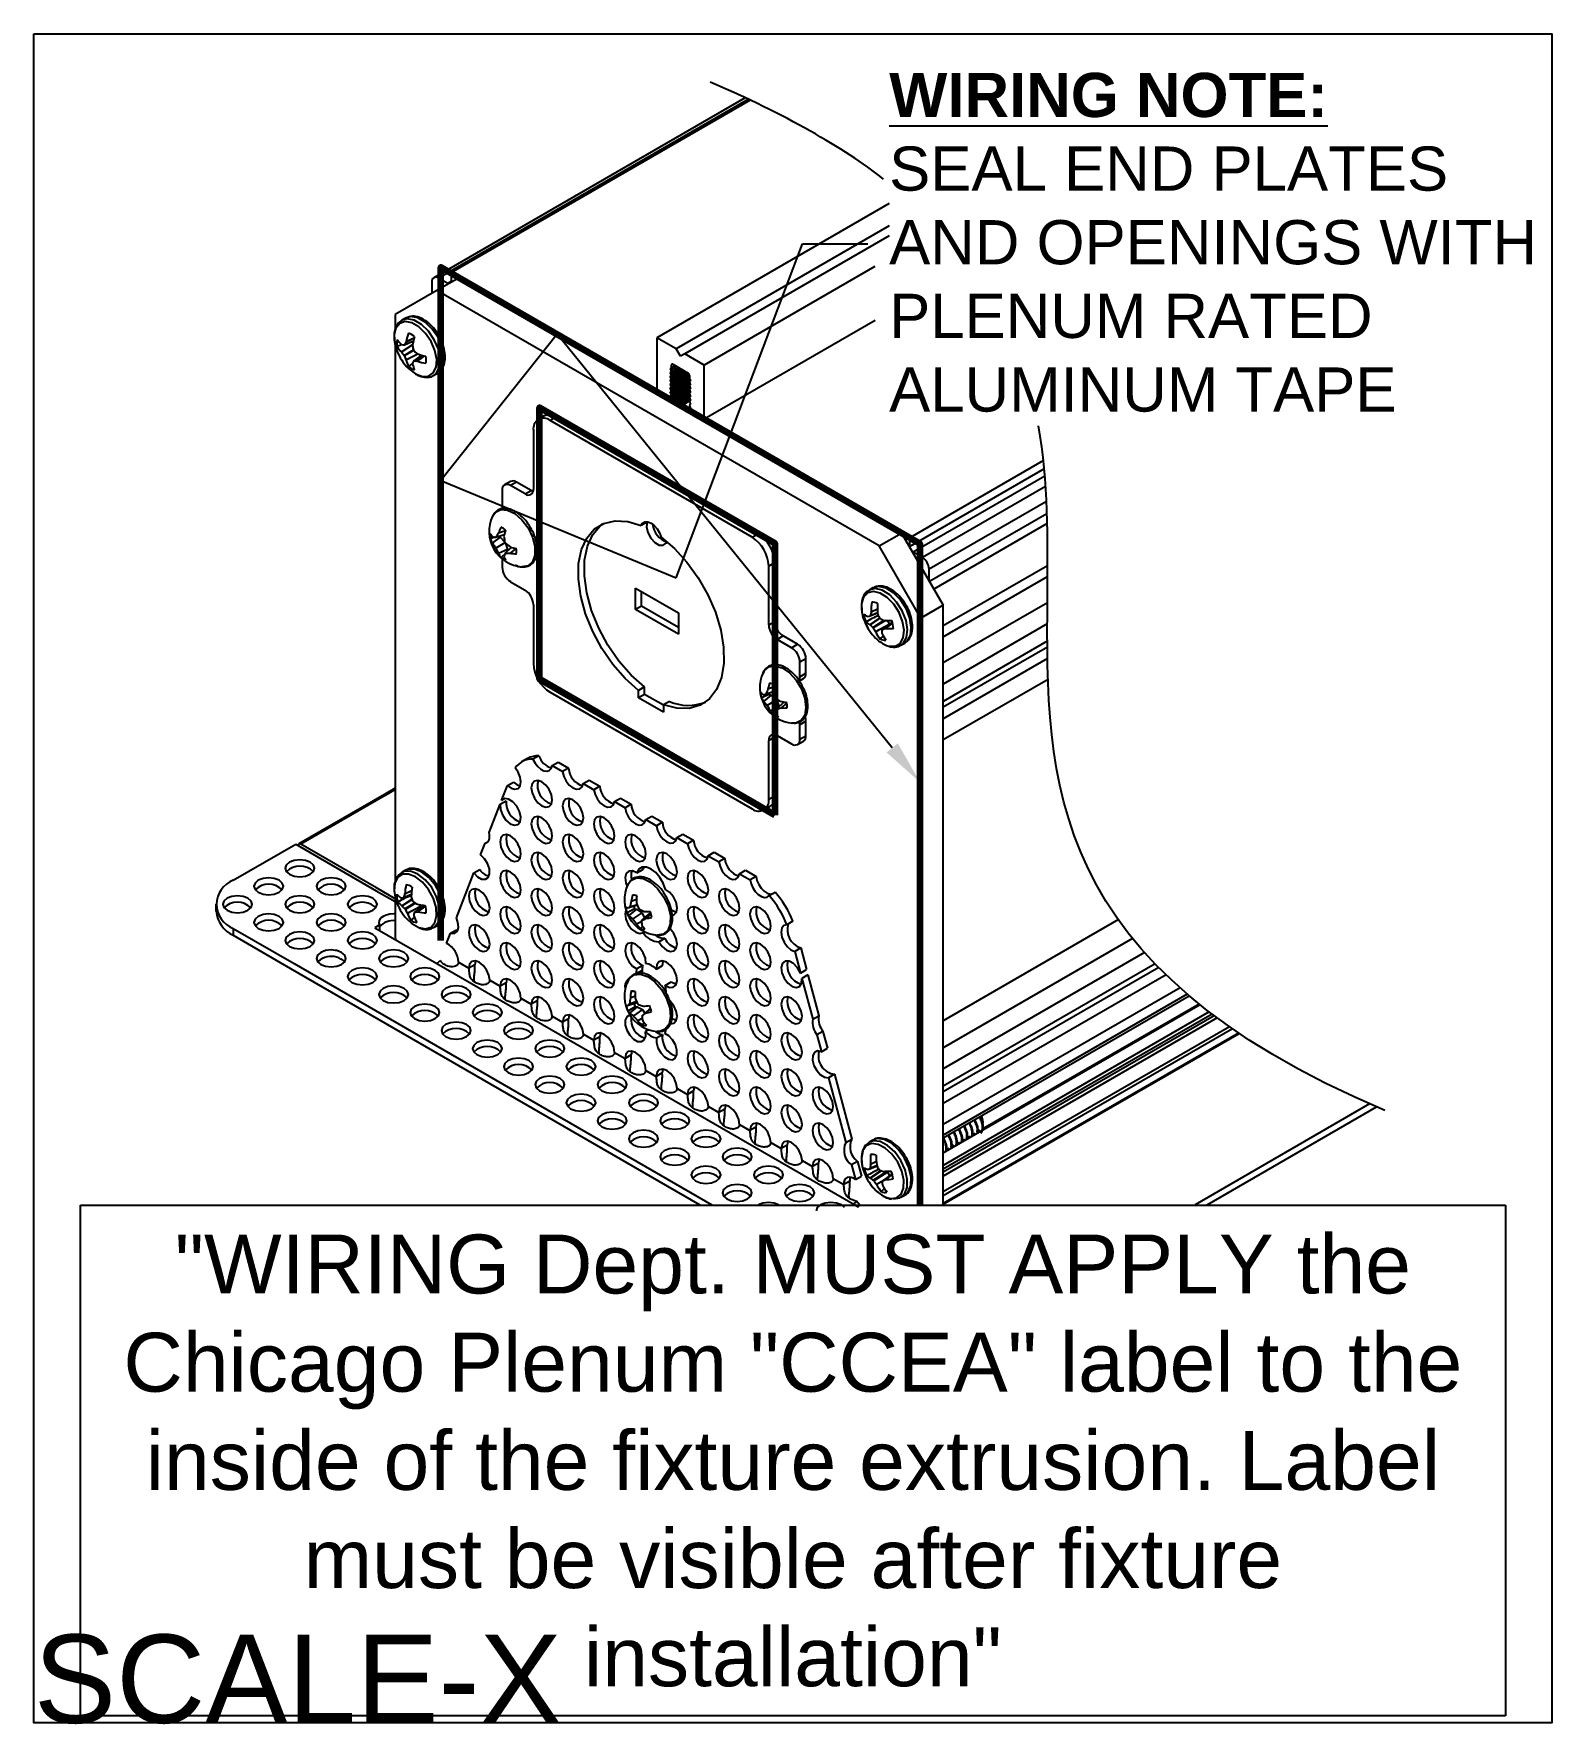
# Model space of a CAD drawing. Extents: x 0 to 6.48, y -7.17 to 0.
import ezdxf
from ezdxf import colors
from ezdxf.entities.mleader import LeaderData, LeaderLine
from ezdxf.math import Vec2, Vec3

# ---------------------------------------------------------------- set-up
doc = ezdxf.new("R2010")
doc.units = 0
doc.header["$LTSCALE"] = 0.5
doc.header["$MEASUREMENT"] = 0
for name, color, linetype in [('Brackets', 181, 'CONTINUOUS'), ('Dimension', 10, 'CONTINUOUS'), ('End Cap', 92, 'CONTINUOUS'), ('FAB DWG', 221, 'CONTINUOUS'), ('Hardware', 242, 'CONTINUOUS'), ('Housing', 150, 'CONTINUOUS')]:
    doc.layers.add(name, color=color, linetype=linetype)
doc.layers.add('Text-Unprinted', color=131, linetype='CONTINUOUS', plot=False)
doc.styles.add('LSAD_Standard', font='arial.ttf')

msp = doc.modelspace()

# ---------------------------------------------------------------- texts
at = {"layer": 'FAB DWG', "transparency": 16777216, "insert": (3.2218, -5.0964), "char_height": 0.25, "width": 5.798391, "attachment_point": 2, "style": 'LSAD_Standard', "bg_fill": 16, "box_fill_scale": 1.5, "bg_fill_color": 256, "bg_fill_transparency": 0}
msp.add_mtext('"WIRING Dept. MUST APPLY the Chicago Plenum "CCEA" label to the inside of the fixture extrusion. Label must be visible after fixture installation"', dxfattribs=at)
at = {"layer": 'Text-Unprinted', "ltscale": 0.5, "transparency": 16777216, "style": 'LSAD_Standard'}
msp.add_attdef('SCALE-X', (0, -7.1691), 'XEffectiveScaleFactor', height=0.375, dxfattribs=at)

# ---------------------------------------------------------------- linework, layer by layer
at = {"layer": 'Brackets', "transparency": 16777216}
for p, q in [((2.0956, -3.0759), (2.0702, -3.0906)), ((2.144, -3.0642), (2.1186, -3.0789)), ((2.1996, -3.1055), (2.225, -3.0909)), ((2.1996, -3.1055), (2.2447, -3.1316)), ((2.225, -3.0909), (2.2701, -3.1169)), ((2.2701, -3.1169), (2.2447, -3.1316)), ((1.9856, -3.2541), (2.0101, -3.1905)), ((2.0101, -3.1905), (2.0355, -3.1759)), ((2.3322, -3.182), (2.3575, -3.1674)), ((2.3322, -3.182), (2.3773, -3.2081)), ((2.3575, -3.1674), (2.4027, -3.1934)), ((2.4027, -3.1934), (2.3773, -3.2081)), ((1.9333, -3.39), (1.9795, -3.2698)), ((1.9795, -3.2698), (2.0049, -3.2552)), ((2.0001, -3.2457), (1.9856, -3.2541)), ((2.4647, -3.2586), (2.4901, -3.2439)), ((2.4647, -3.2586), (2.5099, -3.2846)), ((2.4901, -3.2439), (2.5353, -3.27)), ((2.5353, -3.27), (2.5099, -3.2846)), ((2.5973, -3.3351), (2.6227, -3.3205)), ((2.5973, -3.3351), (2.6424, -3.3612)), ((2.6227, -3.3205), (2.6678, -3.3465)), ((2.6678, -3.3465), (2.6424, -3.3612)), ((0.8466, -3.5927), (1.1117, -3.4396)), ((1.1117, -3.4396), (1.4538, -3.637)), ((1.8966, -3.4851), (1.9157, -3.4356)), ((1.9157, -3.4356), (1.9271, -3.429)), ((2.7299, -3.4117), (2.7553, -3.397)), ((2.7299, -3.4117), (2.775, -3.4377)), ((2.7553, -3.397), (2.8004, -3.4231)), ((2.8004, -3.4231), (2.775, -3.4377)), ((2.8625, -3.4882), (2.8879, -3.4735)), ((2.8625, -3.4882), (2.9076, -3.5142)), ((2.8879, -3.4735), (2.933, -3.4996)), ((2.933, -3.4996), (2.9076, -3.5142)), ((1.7937, -3.7522), (1.8671, -3.5617)), ((1.8671, -3.5617), (1.8925, -3.5471)), ((2.5592, -3.5613), (2.5846, -3.5467)), ((2.5894, -3.5365), (2.5846, -3.5467)), ((2.9951, -3.5647), (3.0205, -3.5501)), ((2.9951, -3.5647), (3.0402, -3.5908)), ((3.0205, -3.5501), (3.0656, -3.5761)), ((3.0656, -3.5761), (3.0402, -3.5908)), ((1.4538, -3.637), (1.5341, -3.6834)), ((3.1211, -3.6576), (3.1465, -3.643)), ((0.7733, -3.6947), (0.7733, -3.724)), ((0.8466, -3.7968), (1.1054, -3.9462)), ((0.8466, -3.7968), (0.8466, -3.8261)), ((1.4677, -3.7824), (1.4478, -3.7943)), ((1.4478, -3.7943), (1.7105, -3.946)), ((1.4677, -3.7824), (1.4677, -3.8058)), ((3.2221, -3.7666), (3.1967, -3.7812)), ((0.8466, -3.8261), (1.0897, -3.9664)), ((1.7518, -3.8608), (1.7685, -3.8175)), ((1.7685, -3.8175), (1.7939, -3.8028)), ((1.7939, -3.8028), (1.7993, -3.804)), ((2.5922, -3.8116), (2.5864, -3.8149)), ((2.6534, -3.8536), (2.6787, -3.8389)), ((1.8023, -3.9402), (1.8465, -3.9657)), ((1.8748, -3.9347), (1.8719, -3.9511)), ((3.2551, -3.8799), (3.2297, -3.8946)), ((3.2297, -3.8946), (3.2542, -3.9864)), ((3.2551, -3.8799), (3.2795, -3.9717)), ((1.0897, -3.9664), (2.8275, -4.9697)), ((1.1054, -3.9462), (2.8783, -4.9697)), ((1.7105, -3.946), (3.4783, -4.9665)), ((1.8719, -3.9511), (1.8465, -3.9657)), ((1.9349, -4.0167), (1.9791, -4.0422)), ((2.0074, -4.0112), (2.0045, -4.0276)), ((2.5816, -3.9755), (2.5562, -3.9902)), ((2.5849, -3.9542), (2.5595, -3.9689)), ((2.5816, -3.9755), (2.5816, -3.9884)), ((2.6676, -3.9563), (2.6422, -3.9709)), ((3.2542, -3.9864), (3.2795, -3.9717)), ((3.2856, -3.9945), (3.2602, -4.0092)), ((3.2602, -4.0092), (3.3065, -4.1827)), ((3.2856, -3.9945), (3.3319, -4.1681)), ((2.0045, -4.0276), (1.9791, -4.0422)), ((2.14, -4.0878), (2.137, -4.1041)), ((2.6803, -4.0386), (2.7057, -4.0239)), ((2.6835, -4.0731), (2.6835, -4.0636)), ((2.0675, -4.0933), (2.1117, -4.1188)), ((2.137, -4.1041), (2.1117, -4.1188)), ((2.2, -4.1698), (2.2442, -4.1953)), ((2.2696, -4.1807), (2.2442, -4.1953)), ((2.2726, -4.1643), (2.2696, -4.1807)), ((2.6104, -4.2272), (2.5968, -4.2351)), ((3.3065, -4.1827), (3.3319, -4.1681)), ((2.3326, -4.2463), (2.3768, -4.2719)), ((2.4022, -4.2572), (2.3768, -4.2719)), ((2.4052, -4.2409), (2.4022, -4.2572)), ((2.643, -4.2618), (2.6684, -4.2472)), ((3.3495, -4.234), (3.3241, -4.2487)), ((3.3241, -4.2487), (3.3432, -4.3201)), ((3.3495, -4.234), (3.3685, -4.3055)), ((2.4652, -4.3229), (2.5094, -4.3484)), ((2.5348, -4.3337), (2.5094, -4.3484)), ((2.5377, -4.3174), (2.5348, -4.3337)), ((3.3432, -4.3201), (3.3685, -4.3055)), ((2.5978, -4.3994), (2.642, -4.4249)), ((2.6674, -4.4103), (2.642, -4.4249)), ((2.6703, -4.3939), (2.6674, -4.4103)), ((3.3981, -4.4162), (3.3727, -4.4309)), ((3.3727, -4.4309), (3.4461, -4.7061)), ((3.3981, -4.4162), (3.4715, -4.6914)), ((2.7304, -4.476), (2.7746, -4.5015)), ((2.8, -4.4868), (2.7746, -4.5015)), ((2.8029, -4.4705), (2.8, -4.4868)), ((2.863, -4.5525), (2.9071, -4.578)), ((2.9325, -4.5634), (2.9071, -4.578)), ((2.9355, -4.547), (2.9325, -4.5634)), ((2.9955, -4.629), (3.0397, -4.6546)), ((3.0651, -4.6399), (3.0397, -4.6546)), ((3.0681, -4.6236), (3.0651, -4.6399)), ((3.1281, -4.7056), (3.1723, -4.7311)), ((3.1977, -4.7164), (3.1723, -4.7311)), ((3.2006, -4.7001), (3.1977, -4.7164)), ((3.4461, -4.7061), (3.4715, -4.6914)), ((3.2607, -4.7821), (3.3049, -4.8076)), ((3.3303, -4.793), (3.3049, -4.8076)), ((3.3332, -4.7766), (3.3303, -4.793)), ((3.4966, -4.7858), (3.4712, -4.8004)), ((3.4712, -4.8004), (3.4879, -4.8631)), ((3.4966, -4.7858), (3.5133, -4.8484)), ((3.3933, -4.8587), (3.4375, -4.8842)), ((3.4629, -4.8695), (3.4375, -4.8842)), ((3.4879, -4.8631), (3.5133, -4.8484)), ((3.4783, -4.9665), (3.4992, -4.9786)), ((3.5054, -4.9712), (3.4919, -4.9542))]:
    msp.add_line(p, q, dxfattribs=at)
at = {"layer": 'Brackets', "transparency": 16777216, "flags": 128}
for points in [[(2.1186, -3.0789), (2.1274, -3.0956), (2.1389, -3.1102), (2.1518, -3.1214), (2.1651, -3.1281), (2.1776, -3.1298), (2.1881, -3.1264), (2.1957, -3.118), (2.1996, -3.1055)], [(2.0101, -3.1905), (2.0264, -3.2021), (2.0422, -3.2065), (2.0554, -3.203), (2.0642, -3.1922), (2.0675, -3.1755), (2.0646, -3.1553), (2.0561, -3.1342), (2.0431, -3.1152)], [(2.2447, -3.1316), (2.2497, -3.1516), (2.2595, -3.1713), (2.273, -3.1883), (2.2884, -3.2004), (2.3038, -3.2061), (2.3173, -3.2047), (2.3272, -3.1963), (2.3322, -3.182)], [(2.0355, -3.1759), (2.0517, -3.1875), (2.0645, -3.1916)], [(2.1558, -3.1749), (2.1389, -3.1691), (2.1246, -3.1718), (2.115, -3.1829), (2.1117, -3.2005), (2.115, -3.2219), (2.1246, -3.244), (2.1389, -3.2634), (2.1558, -3.277), (2.1728, -3.2829), (2.1871, -3.2801), (2.1967, -3.2691), (2.2, -3.2515), (2.1967, -3.23), (2.1871, -3.2079), (2.1728, -3.1886), (2.1558, -3.1749)], [(2.3773, -3.2081), (2.3823, -3.2281), (2.3921, -3.2479), (2.4056, -3.2649), (2.421, -3.277), (2.4364, -3.2827), (2.4499, -3.2812), (2.4598, -3.2729), (2.4647, -3.2586)], [(1.9795, -3.2698), (1.9807, -3.2917), (1.9893, -3.3155), (2.0037, -3.337), (2.0216, -3.3526), (2.0397, -3.3594), (2.055, -3.3564), (2.0648, -3.344), (2.0673, -3.3244), (2.0622, -3.301), (2.0504, -3.2779), (2.0338, -3.259), (2.0154, -3.2478), (1.9983, -3.246), (1.9856, -3.2541)], [(2.2884, -3.2515), (2.2715, -3.2456), (2.2572, -3.2484), (2.2476, -3.2594), (2.2442, -3.277), (2.2476, -3.2985), (2.2572, -3.3206), (2.2715, -3.3399), (2.2884, -3.3535), (2.3053, -3.3594), (2.3197, -3.3566), (2.3293, -3.3456), (2.3326, -3.328), (2.3293, -3.3065), (2.3197, -3.2845), (2.3053, -3.2651), (2.2884, -3.2515)], [(2.5099, -3.2846), (2.5148, -3.3047), (2.5247, -3.3244), (2.5382, -3.3414), (2.5536, -3.3535), (2.569, -3.3592), (2.5825, -3.3578), (2.5923, -3.3494), (2.5973, -3.3351)], [(2.1558, -3.328), (2.1389, -3.3222), (2.1246, -3.3249), (2.115, -3.336), (2.1117, -3.3536), (2.115, -3.375), (2.1246, -3.3971), (2.1389, -3.4165), (2.1558, -3.4301), (2.1728, -3.436), (2.1871, -3.4332), (2.1967, -3.4222), (2.2, -3.4046), (2.1967, -3.3831), (2.1871, -3.361), (2.1728, -3.3417), (2.1558, -3.328)], [(2.421, -3.328), (2.4041, -3.3221), (2.3898, -3.3249), (2.3802, -3.3359), (2.3768, -3.3535), (2.3802, -3.375), (2.3898, -3.3971), (2.4041, -3.4164), (2.421, -3.4301), (2.4379, -3.436), (2.4523, -3.4332), (2.4618, -3.4221), (2.4652, -3.4046), (2.4618, -3.3831), (2.4523, -3.361), (2.4379, -3.3417), (2.421, -3.328)], [(2.6424, -3.3612), (2.6474, -3.3812), (2.6573, -3.401), (2.6708, -3.4179), (2.6862, -3.4301), (2.7016, -3.4357), (2.7151, -3.4343), (2.7249, -3.4259), (2.7299, -3.4117)], [(1.9157, -3.4356), (1.921, -3.4337), (1.9256, -3.4305), (1.9294, -3.4261), (1.9322, -3.4205), (1.934, -3.414), (1.9348, -3.4066), (1.9346, -3.3985), (1.9333, -3.39)], [(2.0233, -3.4046), (2.0064, -3.3987), (1.992, -3.4015), (1.9824, -3.4125), (1.9791, -3.4301), (1.9824, -3.4516), (1.992, -3.4737), (2.0064, -3.493), (2.0233, -3.5067), (2.0402, -3.5125), (2.0545, -3.5098), (2.0641, -3.4987), (2.0675, -3.4811), (2.0641, -3.4597), (2.0545, -3.4376), (2.0402, -3.4182), (2.0233, -3.4046)], [(2.2884, -3.4046), (2.2715, -3.3987), (2.2572, -3.4015), (2.2476, -3.4125), (2.2442, -3.4301), (2.2476, -3.4516), (2.2572, -3.4737), (2.2715, -3.493), (2.2884, -3.5066), (2.3053, -3.5125), (2.3197, -3.5097), (2.3293, -3.4987), (2.3326, -3.4811), (2.3293, -3.4596), (2.3197, -3.4376), (2.3053, -3.4182), (2.2884, -3.4046)], [(2.5536, -3.4046), (2.5367, -3.3987), (2.5223, -3.4015), (2.5128, -3.4125), (2.5094, -3.4301), (2.5128, -3.4515), (2.5223, -3.4736), (2.5367, -3.493), (2.5536, -3.5066), (2.5705, -3.5125), (2.5848, -3.5097), (2.5944, -3.4987), (2.5978, -3.4811), (2.5944, -3.4596), (2.5848, -3.4375), (2.5705, -3.4182), (2.5536, -3.4046)], [(2.775, -3.4377), (2.78, -3.4577), (2.7899, -3.4775), (2.8033, -3.4945), (2.8188, -3.5066), (2.8342, -3.5123), (2.8477, -3.5109), (2.8575, -3.5025), (2.8625, -3.4882)], [(1.1736, -3.5161), (1.1533, -3.5083), (1.1294, -3.5055), (1.1055, -3.5083), (1.0852, -3.5161), (1.0717, -3.5278), (1.0669, -3.5416), (1.0717, -3.5554), (1.0852, -3.5671), (1.1055, -3.575), (1.1294, -3.5777), (1.1533, -3.575), (1.1736, -3.5671), (1.1872, -3.5554), (1.1919, -3.5416), (1.1872, -3.5278), (1.1736, -3.5161)], [(1.8671, -3.5617), (1.8834, -3.5783), (1.9008, -3.5877), (1.9166, -3.5885), (1.9284, -3.5805), (1.9344, -3.5651), (1.9335, -3.5445), (1.9261, -3.522), (1.9131, -3.5011), (1.8966, -3.4851)], [(2.1558, -3.4811), (2.1389, -3.4753), (2.1246, -3.478), (2.115, -3.4891), (2.1117, -3.5067), (2.115, -3.5281), (2.1246, -3.5502), (2.1389, -3.5696), (2.1558, -3.5832), (2.1728, -3.5891), (2.1871, -3.5863), (2.1967, -3.5753), (2.2, -3.5577), (2.1967, -3.5362), (2.1871, -3.5141), (2.1728, -3.4948), (2.1558, -3.4811)], [(2.421, -3.4811), (2.4041, -3.4752), (2.3898, -3.478), (2.3802, -3.489), (2.3768, -3.5066), (2.3802, -3.5281), (2.3898, -3.5502), (2.4041, -3.5695), (2.421, -3.5832), (2.4379, -3.5891), (2.4523, -3.5863), (2.4618, -3.5752), (2.4652, -3.5577), (2.4618, -3.5362), (2.4523, -3.5141), (2.4379, -3.4948), (2.421, -3.4811)], [(2.6862, -3.4811), (2.6693, -3.4752), (2.6549, -3.478), (2.6453, -3.489), (2.642, -3.5066), (2.6453, -3.5281), (2.6549, -3.5502), (2.6693, -3.5695), (2.6862, -3.5832), (2.7031, -3.589), (2.7174, -3.5862), (2.727, -3.5752), (2.7304, -3.5576), (2.727, -3.5362), (2.7174, -3.5141), (2.7031, -3.4947), (2.6862, -3.4811)], [(2.9076, -3.5142), (2.9126, -3.5343), (2.9224, -3.554), (2.9359, -3.571), (2.9513, -3.5831), (2.9668, -3.5888), (2.9802, -3.5874), (2.9901, -3.579), (2.9951, -3.5647)], [(1.041, -3.5927), (1.0207, -3.5848), (0.9968, -3.5821), (0.9729, -3.5848), (0.9526, -3.5927), (0.9391, -3.6044), (0.9343, -3.6182), (0.9391, -3.632), (0.9526, -3.6437), (0.9729, -3.6515), (0.9968, -3.6542), (1.0207, -3.6515), (1.041, -3.6437), (1.0546, -3.632), (1.0593, -3.6182), (1.0546, -3.6044), (1.041, -3.5927)], [(1.3062, -3.5927), (1.2859, -3.5848), (1.262, -3.5821), (1.2381, -3.5848), (1.2178, -3.5927), (1.2043, -3.6044), (1.1995, -3.6182), (1.2043, -3.632), (1.2178, -3.6437), (1.2381, -3.6515), (1.262, -3.6542), (1.2859, -3.6515), (1.3062, -3.6437), (1.3197, -3.632), (1.3245, -3.6182), (1.3197, -3.6044), (1.3062, -3.5927)], [(2.0233, -3.5577), (2.0064, -3.5518), (1.992, -3.5546), (1.9824, -3.5656), (1.9791, -3.5832), (1.9824, -3.6047), (1.992, -3.6268), (2.0064, -3.6461), (2.0233, -3.6598), (2.0402, -3.6656), (2.0545, -3.6629), (2.0641, -3.6518), (2.0675, -3.6342), (2.0641, -3.6128), (2.0545, -3.5907), (2.0402, -3.5713), (2.0233, -3.5577)], [(2.2884, -3.5577), (2.2715, -3.5518), (2.2572, -3.5546), (2.2476, -3.5656), (2.2442, -3.5832), (2.2476, -3.6047), (2.2572, -3.6268), (2.2715, -3.6461), (2.2884, -3.6597), (2.3053, -3.6656), (2.3197, -3.6628), (2.3293, -3.6518), (2.3326, -3.6342), (2.3293, -3.6128), (2.3197, -3.5907), (2.3053, -3.5713), (2.2884, -3.5577)], [(2.5592, -3.5613), (2.541, -3.5525), (2.525, -3.5533), (2.5138, -3.5635), (2.5094, -3.5814), (2.5126, -3.604), (2.5182, -3.6188)], [(2.6805, -3.6313), (2.6715, -3.6055), (2.6574, -3.581), (2.6396, -3.5602), (2.6199, -3.5451), (2.6001, -3.5374), (2.5823, -3.5376), (2.5682, -3.5459), (2.5592, -3.5613)], [(2.8188, -3.5576), (2.8018, -3.5517), (2.7875, -3.5545), (2.7779, -3.5656), (2.7746, -3.5831), (2.7779, -3.6046), (2.7875, -3.6267), (2.8018, -3.646), (2.8188, -3.6597), (2.8357, -3.6656), (2.85, -3.6628), (2.8596, -3.6518), (2.863, -3.6342), (2.8596, -3.6127), (2.85, -3.5906), (2.8357, -3.5713), (2.8188, -3.5576)], [(3.0656, -3.5761), (3.0695, -3.5931), (3.077, -3.6102), (3.0875, -3.6258), (3.1, -3.6385), (3.1133, -3.6471), (3.1263, -3.6509), (3.1331, -3.6507)], [(0.9084, -3.6692), (0.8882, -3.6614), (0.8642, -3.6586), (0.8403, -3.6614), (0.8201, -3.6692), (0.8065, -3.6809), (0.8017, -3.6947), (0.8065, -3.7085), (0.8201, -3.7202), (0.8403, -3.728), (0.8642, -3.7308), (0.8882, -3.728), (0.9084, -3.7202), (0.922, -3.7085), (0.9267, -3.6947), (0.922, -3.6809), (0.9084, -3.6692)], [(1.1736, -3.6692), (1.1533, -3.6614), (1.1294, -3.6586), (1.1055, -3.6614), (1.0852, -3.6692), (1.0717, -3.6809), (1.0669, -3.6947), (1.0717, -3.7085), (1.0852, -3.7202), (1.1055, -3.728), (1.1294, -3.7308), (1.1533, -3.728), (1.1736, -3.7202), (1.1872, -3.7085), (1.1919, -3.6947), (1.1872, -3.6809), (1.1736, -3.6692)], [(1.4488, -3.6778), (1.4388, -3.6692), (1.4185, -3.6614), (1.3946, -3.6586), (1.3707, -3.6614), (1.3504, -3.6692), (1.3368, -3.6809), (1.3321, -3.6947), (1.3368, -3.7085), (1.3504, -3.7202), (1.3707, -3.728), (1.3946, -3.7308), (1.4185, -3.728), (1.4388, -3.7202), (1.4442, -3.7155)], [(1.8907, -3.6343), (1.8738, -3.6284), (1.8594, -3.6312), (1.8499, -3.6422), (1.8465, -3.6598), (1.8499, -3.6813), (1.8594, -3.7033), (1.8738, -3.7227), (1.8907, -3.7363), (1.9076, -3.7422), (1.9219, -3.7394), (1.9315, -3.7284), (1.9349, -3.7108), (1.9315, -3.6893), (1.9219, -3.6673), (1.9076, -3.6479), (1.8907, -3.6343)], [(2.1558, -3.6342), (2.1389, -3.6284), (2.1246, -3.6311), (2.115, -3.6422), (2.1117, -3.6598), (2.115, -3.6812), (2.1246, -3.7033), (2.1389, -3.7227), (2.1558, -3.7363), (2.1728, -3.7422), (2.1871, -3.7394), (2.1967, -3.7284), (2.2, -3.7108), (2.1967, -3.6893), (2.1871, -3.6672), (2.1728, -3.6479), (2.1558, -3.6342)], [(2.421, -3.6342), (2.4041, -3.6283), (2.3898, -3.6311), (2.3802, -3.6421), (2.3768, -3.6597), (2.3802, -3.6812), (2.3898, -3.7033), (2.4041, -3.7226), (2.421, -3.7363), (2.4379, -3.7422), (2.4523, -3.7394), (2.4618, -3.7283), (2.4652, -3.7108), (2.4618, -3.6893), (2.4523, -3.6672), (2.4379, -3.6479), (2.421, -3.6342)], [(2.7074, -3.7422), (2.717, -3.7396), (2.7272, -3.7279), (2.7303, -3.709), (2.726, -3.686), (2.7148, -3.6629), (2.6987, -3.6435), (2.6805, -3.6313)], [(2.9513, -3.6342), (2.9344, -3.6283), (2.9201, -3.6311), (2.9105, -3.6421), (2.9071, -3.6597), (2.9105, -3.6812), (2.9201, -3.7032), (2.9344, -3.7226), (2.9513, -3.7362), (2.9683, -3.7421), (2.9826, -3.7393), (2.9922, -3.7283), (2.9955, -3.7107), (2.9922, -3.6892), (2.9826, -3.6672), (2.9683, -3.6478), (2.9513, -3.6342)], [(3.0402, -3.5908), (3.0441, -3.6078), (3.0517, -3.6249), (3.0621, -3.6405), (3.0746, -3.6532), (3.088, -3.6618), (3.1009, -3.6656), (3.1123, -3.6641), (3.1211, -3.6576)], [(1.4442, -3.7155), (1.4523, -3.7085), (1.4571, -3.6947), (1.4523, -3.6809), (1.4488, -3.6778)], [(2.0233, -3.7108), (2.0064, -3.7049), (1.992, -3.7077), (1.9824, -3.7187), (1.9791, -3.7363), (1.9824, -3.7578), (1.992, -3.7799), (2.0064, -3.7992), (2.0233, -3.8129), (2.0402, -3.8187), (2.0545, -3.816), (2.0641, -3.8049), (2.0675, -3.7873), (2.0641, -3.7659), (2.0545, -3.7438), (2.0402, -3.7245), (2.0233, -3.7108)], [(2.2884, -3.7108), (2.2715, -3.7049), (2.2572, -3.7077), (2.2476, -3.7187), (2.2442, -3.7363), (2.2476, -3.7578), (2.2572, -3.7799), (2.2715, -3.7992), (2.2884, -3.8128), (2.3053, -3.8187), (2.3197, -3.8159), (2.3293, -3.8049), (2.3326, -3.7873), (2.3293, -3.7659), (2.3197, -3.7438), (2.3053, -3.7244), (2.2884, -3.7108)], [(2.5131, -3.718), (2.5094, -3.7355), (2.5127, -3.7575), (2.5226, -3.7802), (2.5374, -3.7999), (2.5549, -3.8135), (2.5721, -3.8188), (2.5864, -3.8149)], [(2.7089, -3.72), (2.727, -3.7273), (2.7274, -3.7274)], [(2.8188, -3.7107), (2.8018, -3.7048), (2.7875, -3.7076), (2.7779, -3.7187), (2.7746, -3.7362), (2.7779, -3.7577), (2.7875, -3.7798), (2.8018, -3.7991), (2.8188, -3.8128), (2.8357, -3.8187), (2.85, -3.8159), (2.8596, -3.8049), (2.863, -3.7873), (2.8596, -3.7658), (2.85, -3.7437), (2.8357, -3.7244), (2.8188, -3.7107)], [(3.0839, -3.7107), (3.067, -3.7048), (3.0527, -3.7076), (3.0431, -3.7186), (3.0397, -3.7362), (3.0431, -3.7577), (3.0527, -3.7798), (3.067, -3.7991), (3.0839, -3.8128), (3.1008, -3.8186), (3.1152, -3.8159), (3.1248, -3.8048), (3.1281, -3.7872), (3.1248, -3.7658), (3.1152, -3.7437), (3.1008, -3.7244), (3.0839, -3.7107)], [(1.041, -3.7457), (1.0207, -3.7379), (0.9968, -3.7352), (0.9729, -3.7379), (0.9526, -3.7457), (0.9391, -3.7574), (0.9343, -3.7712), (0.9391, -3.7851), (0.9526, -3.7968), (0.9729, -3.8046), (0.9968, -3.8073), (1.0207, -3.8046), (1.041, -3.7968), (1.0546, -3.7851), (1.0593, -3.7712), (1.0546, -3.7574), (1.041, -3.7457)], [(1.3062, -3.7457), (1.2859, -3.7379), (1.262, -3.7352), (1.2381, -3.7379), (1.2178, -3.7457), (1.2043, -3.7574), (1.1995, -3.7712), (1.2043, -3.7851), (1.2178, -3.7968), (1.2381, -3.8046), (1.262, -3.8073), (1.2859, -3.8046), (1.3062, -3.7968), (1.3197, -3.7851), (1.3245, -3.7712), (1.3197, -3.7574), (1.3062, -3.7457)], [(1.5341, -3.7354), (1.5278, -3.7352), (1.511, -3.7364), (1.4955, -3.7402), (1.4822, -3.7462), (1.4722, -3.754), (1.4663, -3.7631), (1.4647, -3.7728), (1.4677, -3.7824)], [(1.7685, -3.8175), (1.7787, -3.8189), (1.7876, -3.8169), (1.7947, -3.8116), (1.7996, -3.8033), (1.8021, -3.7925), (1.8018, -3.7799), (1.799, -3.7661), (1.7937, -3.7522)], [(1.8907, -3.7874), (1.8738, -3.7815), (1.8594, -3.7843), (1.8499, -3.7953), (1.8465, -3.8129), (1.8499, -3.8344), (1.8594, -3.8564), (1.8738, -3.8758), (1.8907, -3.8894), (1.9076, -3.8953), (1.9219, -3.8925), (1.9315, -3.8815), (1.9349, -3.8639), (1.9315, -3.8424), (1.9219, -3.8204), (1.9076, -3.801), (1.8907, -3.7874)], [(2.1558, -3.7873), (2.1389, -3.7815), (2.1246, -3.7842), (2.115, -3.7953), (2.1117, -3.8129), (2.115, -3.8343), (2.1246, -3.8564), (2.1389, -3.8758), (2.1558, -3.8894), (2.1728, -3.8953), (2.1871, -3.8925), (2.1967, -3.8815), (2.2, -3.8639), (2.1967, -3.8424), (2.1871, -3.8203), (2.1728, -3.801), (2.1558, -3.7873)], [(2.421, -3.7873), (2.4041, -3.7814), (2.3898, -3.7842), (2.3802, -3.7952), (2.3768, -3.8128), (2.3802, -3.8343), (2.3898, -3.8564), (2.4041, -3.8757), (2.421, -3.8894), (2.4379, -3.8953), (2.4523, -3.8925), (2.4618, -3.8815), (2.4652, -3.8639), (2.4618, -3.8424), (2.4523, -3.8203), (2.4379, -3.801), (2.421, -3.7873)], [(2.6534, -3.8536), (2.6676, -3.8739), (2.6849, -3.8886), (2.7023, -3.8952), (2.7172, -3.8926), (2.7271, -3.8813), (2.7304, -3.8631), (2.7265, -3.8409), (2.7162, -3.8183), (2.7011, -3.7989), (2.6994, -3.7972)], [(2.9513, -3.7873), (2.9344, -3.7814), (2.9201, -3.7842), (2.9105, -3.7952), (2.9071, -3.8128), (2.9105, -3.8343), (2.9201, -3.8563), (2.9344, -3.8757), (2.9513, -3.8893), (2.9683, -3.8952), (2.9826, -3.8924), (2.9922, -3.8814), (2.9955, -3.8638), (2.9922, -3.8423), (2.9826, -3.8203), (2.9683, -3.8009), (2.9513, -3.7873)], [(3.1967, -3.7812), (3.1837, -3.7852), (3.1752, -3.7964), (3.1723, -3.8133), (3.1755, -3.8337), (3.1844, -3.8547), (3.1976, -3.8735), (3.2134, -3.8874), (3.2297, -3.8946)], [(1.1736, -3.8223), (1.1533, -3.8144), (1.1294, -3.8117), (1.1055, -3.8144), (1.0852, -3.8223), (1.0717, -3.834), (1.0669, -3.8478), (1.0717, -3.8616), (1.0852, -3.8733), (1.1055, -3.8811), (1.1294, -3.8839), (1.1533, -3.8811), (1.1736, -3.8733), (1.1872, -3.8616), (1.1919, -3.8478), (1.1872, -3.834), (1.1736, -3.8223)], [(1.4388, -3.8223), (1.4185, -3.8144), (1.3946, -3.8117), (1.3707, -3.8144), (1.3504, -3.8223), (1.3368, -3.834), (1.3321, -3.8478), (1.3368, -3.8616), (1.3504, -3.8733), (1.3707, -3.8811), (1.3946, -3.8839), (1.4185, -3.8811), (1.4388, -3.8733), (1.4523, -3.8616), (1.4571, -3.8478), (1.4523, -3.834), (1.4388, -3.8223)], [(2.0233, -3.8639), (2.0064, -3.858), (1.992, -3.8608), (1.9824, -3.8718), (1.9791, -3.8894), (1.9824, -3.9109), (1.992, -3.933), (2.0064, -3.9523), (2.0233, -3.966), (2.0402, -3.9719), (2.0545, -3.9691), (2.0641, -3.958), (2.0675, -3.9405), (2.0641, -3.919), (2.0545, -3.8969), (2.0402, -3.8776), (2.0233, -3.8639)], [(2.2884, -3.8639), (2.2715, -3.858), (2.2572, -3.8608), (2.2476, -3.8718), (2.2442, -3.8894), (2.2476, -3.9109), (2.2572, -3.933), (2.2715, -3.9523), (2.2884, -3.9659), (2.3053, -3.9718), (2.3197, -3.969), (2.3293, -3.958), (2.3326, -3.9404), (2.3293, -3.919), (2.3197, -3.8969), (2.3053, -3.8775), (2.2884, -3.8639)], [(2.5976, -3.9452), (2.5956, -3.9233), (2.5866, -3.9), (2.5721, -3.8792), (2.5545, -3.8644), (2.5367, -3.858), (2.5218, -3.8611), (2.5122, -3.8732), (2.5095, -3.8923), (2.5142, -3.9152), (2.5255, -3.938), (2.5415, -3.957), (2.5595, -3.9689)], [(2.8188, -3.8638), (2.8018, -3.858), (2.7875, -3.8607), (2.7779, -3.8718), (2.7746, -3.8894), (2.7779, -3.9108), (2.7875, -3.9329), (2.8018, -3.9522), (2.8188, -3.9659), (2.8357, -3.9718), (2.85, -3.969), (2.8596, -3.958), (2.863, -3.9404), (2.8596, -3.9189), (2.85, -3.8968), (2.8357, -3.8775), (2.8188, -3.8638)], [(3.0839, -3.8638), (3.067, -3.8579), (3.0527, -3.8607), (3.0431, -3.8717), (3.0397, -3.8893), (3.0431, -3.9108), (3.0527, -3.9329), (3.067, -3.9522), (3.0839, -3.9659), (3.1008, -3.9718), (3.1152, -3.969), (3.1248, -3.9579), (3.1281, -3.9404), (3.1248, -3.9189), (3.1152, -3.8968), (3.1008, -3.8775), (3.0839, -3.8638)], [(1.2787, -3.8902), (1.262, -3.8882), (1.2381, -3.891), (1.2178, -3.8988), (1.2043, -3.9105), (1.1995, -3.9243), (1.2038, -3.9369)], [(1.2038, -3.9369), (1.2043, -3.9381), (1.2178, -3.9498), (1.2381, -3.9577), (1.262, -3.9604), (1.2859, -3.9577), (1.3062, -3.9498), (1.3197, -3.9381), (1.3245, -3.9243), (1.3197, -3.9105), (1.3062, -3.8988), (1.2859, -3.891), (1.2787, -3.8902)], [(1.5714, -3.8988), (1.5511, -3.891), (1.5272, -3.8882), (1.5032, -3.891), (1.483, -3.8988), (1.4694, -3.9105), (1.4647, -3.9243), (1.4694, -3.9381), (1.483, -3.9498), (1.5032, -3.9577), (1.5272, -3.9604), (1.5511, -3.9577), (1.5714, -3.9498), (1.5849, -3.9381), (1.5897, -3.9243), (1.5849, -3.9105), (1.5714, -3.8988)], [(1.9349, -4.0167), (1.9314, -3.9953), (1.9218, -3.9733), (1.9075, -3.9541), (1.8907, -3.9405), (1.8738, -3.9346), (1.8595, -3.9373), (1.8499, -3.9482), (1.8465, -3.9657)], [(2.1558, -3.9404), (2.1389, -3.9346), (2.1246, -3.9373), (2.115, -3.9484), (2.1117, -3.966), (2.115, -3.9874), (2.1246, -4.0095), (2.1389, -4.0289), (2.1558, -4.0425), (2.1728, -4.0484), (2.1871, -4.0456), (2.1967, -4.0346), (2.2, -4.017), (2.1967, -3.9955), (2.1871, -3.9734), (2.1728, -3.9541), (2.1558, -3.9404)], [(2.421, -3.9404), (2.4041, -3.9345), (2.3898, -3.9373), (2.3802, -3.9484), (2.3768, -3.9659), (2.3802, -3.9874), (2.3898, -4.0095), (2.4041, -4.0288), (2.421, -4.0425), (2.4379, -4.0484), (2.4523, -4.0456), (2.4618, -4.0346), (2.4652, -4.017), (2.4618, -3.9955), (2.4523, -3.9734), (2.4379, -3.9541), (2.421, -3.9404)], [(2.6803, -4.0386), (2.6983, -4.0475), (2.7143, -4.047), (2.7256, -4.0372), (2.7303, -4.0198), (2.7276, -3.9976), (2.718, -3.9744), (2.7031, -3.954), (2.6853, -3.9399), (2.6677, -3.9344), (2.6532, -3.9384), (2.6442, -3.9513), (2.6422, -3.9709)], [(2.6703, -3.9346), (2.6696, -3.9367), (2.6676, -3.9563)], [(2.9513, -3.9404), (2.9344, -3.9345), (2.9201, -3.9373), (2.9105, -3.9483), (2.9071, -3.9659), (2.9105, -3.9874), (2.9201, -4.0094), (2.9344, -4.0288), (2.9513, -4.0424), (2.9683, -4.0483), (2.9826, -4.0455), (2.9922, -4.0345), (2.9955, -4.0169), (2.9922, -3.9954), (2.9826, -3.9734), (2.9683, -3.954), (2.9513, -3.9404)], [(3.2542, -3.9864), (3.2414, -3.9636), (3.2244, -3.9457), (3.206, -3.9357), (3.1894, -3.9354), (3.1775, -3.9448), (3.1724, -3.9623), (3.175, -3.9849), (3.1847, -4.0085), (3.2, -4.0292), (3.2182, -4.0433), (3.236, -4.0484), (3.2505, -4.0436), (3.2591, -4.0297), (3.2602, -4.0092)], [(1.4388, -3.9753), (1.4185, -3.9675), (1.3946, -3.9648), (1.3707, -3.9675), (1.3504, -3.9753), (1.3368, -3.9871), (1.3321, -4.0009), (1.3368, -4.0147), (1.3504, -4.0264), (1.3707, -4.0342), (1.3946, -4.0369), (1.4185, -4.0342), (1.4388, -4.0264), (1.4523, -4.0147), (1.4571, -4.0009), (1.4523, -3.9871), (1.4388, -3.9753)], [(1.7039, -3.9753), (1.6837, -3.9675), (1.6597, -3.9648), (1.6358, -3.9675), (1.6155, -3.9753), (1.602, -3.9871), (1.5972, -4.0009), (1.602, -4.0147), (1.6155, -4.0264), (1.6358, -4.0342), (1.6597, -4.0369), (1.6837, -4.0342), (1.7039, -4.0264), (1.7175, -4.0147), (1.7222, -4.0009), (1.7175, -3.9871), (1.7039, -3.9753)], [(2.0675, -4.0933), (2.064, -4.0718), (2.0544, -4.0498), (2.0401, -4.0306), (2.0233, -4.017), (2.0064, -4.0111), (1.9921, -4.0139), (1.9825, -4.0248), (1.9791, -4.0422)], [(2.2884, -4.017), (2.2715, -4.0111), (2.2572, -4.0139), (2.2476, -4.0249), (2.2442, -4.0425), (2.2476, -4.064), (2.2572, -4.0861), (2.2715, -4.1054), (2.2884, -4.119), (2.3053, -4.1249), (2.3197, -4.1221), (2.3293, -4.1111), (2.3326, -4.0935), (2.3293, -4.0721), (2.3197, -4.05), (2.3053, -4.0306), (2.2884, -4.017)], [(2.8188, -4.0169), (2.8018, -4.0111), (2.7875, -4.0138), (2.7779, -4.0249), (2.7746, -4.0425), (2.7779, -4.0639), (2.7875, -4.086), (2.8018, -4.1054), (2.8188, -4.119), (2.8357, -4.1249), (2.85, -4.1221), (2.8596, -4.1111), (2.863, -4.0935), (2.8596, -4.072), (2.85, -4.0499), (2.8357, -4.0306), (2.8188, -4.0169)], [(3.0839, -4.0169), (3.067, -4.011), (3.0527, -4.0138), (3.0431, -4.0248), (3.0397, -4.0424), (3.0431, -4.0639), (3.0527, -4.086), (3.067, -4.1053), (3.0839, -4.119), (3.1008, -4.1249), (3.1152, -4.1221), (3.1248, -4.111), (3.1281, -4.0935), (3.1248, -4.072), (3.1152, -4.0499), (3.1008, -4.0306), (3.0839, -4.0169)], [(1.5714, -4.0519), (1.5511, -4.0441), (1.5272, -4.0413), (1.5032, -4.0441), (1.483, -4.0519), (1.4694, -4.0636), (1.4647, -4.0774), (1.4694, -4.0912), (1.483, -4.1029), (1.5032, -4.1107), (1.5272, -4.1135), (1.5511, -4.1107), (1.5714, -4.1029), (1.5849, -4.0912), (1.5897, -4.0774), (1.5849, -4.0636), (1.5714, -4.0519)], [(1.8365, -4.0519), (1.8162, -4.0441), (1.7923, -4.0413), (1.7684, -4.0441), (1.7481, -4.0519), (1.7346, -4.0636), (1.7298, -4.0774), (1.7346, -4.0912), (1.7481, -4.1029), (1.7684, -4.1107), (1.7923, -4.1135), (1.8162, -4.1107), (1.8365, -4.1029), (1.8501, -4.0912), (1.8548, -4.0774), (1.8501, -4.0636), (1.8365, -4.0519)], [(2.2, -4.1698), (2.1966, -4.1484), (2.187, -4.1264), (2.1727, -4.1071), (2.1558, -4.0935), (2.139, -4.0877), (2.1247, -4.0904), (2.1151, -4.1013), (2.1117, -4.1188)], [(2.421, -4.0935), (2.4041, -4.0876), (2.3898, -4.0904), (2.3802, -4.1015), (2.3768, -4.119), (2.3802, -4.1405), (2.3898, -4.1626), (2.4041, -4.1819), (2.421, -4.1956), (2.4379, -4.2015), (2.4523, -4.1987), (2.4618, -4.1877), (2.4652, -4.1701), (2.4618, -4.1486), (2.4523, -4.1265), (2.4379, -4.1072), (2.421, -4.0935)], [(2.7057, -4.0239), (2.7237, -4.0328), (2.7274, -4.0336)], [(2.9513, -4.0935), (2.9344, -4.0876), (2.9201, -4.0904), (2.9105, -4.1014), (2.9071, -4.119), (2.9105, -4.1405), (2.9201, -4.1625), (2.9344, -4.1819), (2.9513, -4.1955), (2.9683, -4.2014), (2.9826, -4.1986), (2.9922, -4.1876), (2.9955, -4.17), (2.9922, -4.1485), (2.9826, -4.1265), (2.9683, -4.1071), (2.9513, -4.0935)], [(3.2165, -4.0934), (3.1996, -4.0876), (3.1853, -4.0904), (3.1757, -4.1014), (3.1723, -4.119), (3.1757, -4.1404), (3.1853, -4.1625), (3.1996, -4.1819), (3.2165, -4.1955), (3.2334, -4.2014), (3.2478, -4.1986), (3.2573, -4.1876), (3.2607, -4.17), (3.2573, -4.1485), (3.2478, -4.1264), (3.2334, -4.1071), (3.2165, -4.0934)], [(1.7039, -4.1284), (1.6837, -4.1206), (1.6597, -4.1179), (1.6358, -4.1206), (1.6155, -4.1284), (1.602, -4.1401), (1.5972, -4.1539), (1.602, -4.1677), (1.6155, -4.1794), (1.6358, -4.1873), (1.6597, -4.19), (1.6837, -4.1873), (1.7039, -4.1794), (1.7175, -4.1677), (1.7222, -4.1539), (1.7175, -4.1401), (1.7039, -4.1284)], [(1.9691, -4.1284), (1.9488, -4.1206), (1.9249, -4.1179), (1.901, -4.1206), (1.8807, -4.1284), (1.8672, -4.1401), (1.8624, -4.1539), (1.8672, -4.1677), (1.8807, -4.1794), (1.901, -4.1873), (1.9249, -4.19), (1.9488, -4.1873), (1.9691, -4.1794), (1.9826, -4.1677), (1.9874, -4.1539), (1.9826, -4.1401), (1.9691, -4.1284)], [(2.7029, -4.2014), (2.7165, -4.1992), (2.7267, -4.1882), (2.7304, -4.17), (2.7267, -4.1477), (2.7165, -4.1249), (2.7012, -4.1052), (2.7, -4.1041)], [(1.8365, -4.205), (1.8162, -4.1971), (1.7923, -4.1944), (1.7684, -4.1971), (1.7481, -4.205), (1.7346, -4.2167), (1.7298, -4.2305), (1.7346, -4.2443), (1.7481, -4.256), (1.7684, -4.2638), (1.7923, -4.2666), (1.8162, -4.2638), (1.8365, -4.256), (1.8501, -4.2443), (1.8548, -4.2305), (1.8501, -4.2167), (1.8365, -4.205)], [(2.1017, -4.205), (2.0814, -4.1971), (2.0575, -4.1944), (2.0336, -4.1971), (2.0133, -4.205), (1.9997, -4.2167), (1.995, -4.2305), (1.9997, -4.2443), (2.0133, -4.256), (2.0336, -4.2638), (2.0575, -4.2666), (2.0814, -4.2638), (2.1017, -4.256), (2.1152, -4.2443), (2.12, -4.2305), (2.1152, -4.2167), (2.1017, -4.205)], [(2.3326, -4.2463), (2.3292, -4.2249), (2.3196, -4.2029), (2.3053, -4.1837), (2.2884, -4.1701), (2.2716, -4.1642), (2.2573, -4.1669), (2.2477, -4.1779), (2.2442, -4.1953)], [(2.5302, -4.1643), (2.5284, -4.1646), (2.5164, -4.172), (2.5101, -4.1869), (2.5104, -4.207), (2.5173, -4.2292), (2.5297, -4.2502), (2.5458, -4.2668), (2.563, -4.2764), (2.5788, -4.2776), (2.5908, -4.2701), (2.5971, -4.2552), (2.5968, -4.2351), (2.5968, -4.2351)], [(2.7089, -4.1793), (2.7266, -4.1865), (2.7274, -4.1867)], [(2.8188, -4.17), (2.8018, -4.1642), (2.7875, -4.1669), (2.7779, -4.178), (2.7746, -4.1956), (2.7779, -4.217), (2.7875, -4.2391), (2.8018, -4.2585), (2.8188, -4.2721), (2.8357, -4.278), (2.85, -4.2752), (2.8596, -4.2642), (2.863, -4.2466), (2.8596, -4.2251), (2.85, -4.203), (2.8357, -4.1837), (2.8188, -4.17)], [(3.0839, -4.17), (3.067, -4.1641), (3.0527, -4.1669), (3.0431, -4.1779), (3.0397, -4.1955), (3.0431, -4.217), (3.0527, -4.2391), (3.067, -4.2584), (3.0839, -4.2721), (3.1008, -4.278), (3.1152, -4.2752), (3.1248, -4.2641), (3.1281, -4.2466), (3.1248, -4.2251), (3.1152, -4.203), (3.1008, -4.1837), (3.0839, -4.17)], [(1.9691, -4.2815), (1.9488, -4.2737), (1.9249, -4.2709), (1.901, -4.2737), (1.8807, -4.2815), (1.8672, -4.2932), (1.8624, -4.307), (1.8672, -4.3208), (1.8807, -4.3325), (1.901, -4.3403), (1.9249, -4.3431), (1.9488, -4.3403), (1.9691, -4.3325), (1.9826, -4.3208), (1.9874, -4.307), (1.9826, -4.2932), (1.9691, -4.2815)], [(2.2343, -4.2815), (2.214, -4.2737), (2.1901, -4.2709), (2.1662, -4.2737), (2.1459, -4.2815), (2.1323, -4.2932), (2.1276, -4.307), (2.1323, -4.3208), (2.1459, -4.3325), (2.1662, -4.3403), (2.1901, -4.3431), (2.214, -4.3403), (2.2343, -4.3325), (2.2478, -4.3208), (2.2526, -4.307), (2.2478, -4.2932), (2.2343, -4.2815)], [(2.4652, -4.3229), (2.4618, -4.3015), (2.4522, -4.2795), (2.4379, -4.2602), (2.421, -4.2466), (2.4042, -4.2407), (2.3898, -4.2435), (2.3803, -4.2544), (2.3768, -4.2719)], [(2.643, -4.2618), (2.6427, -4.2815), (2.649, -4.3037), (2.661, -4.325), (2.6768, -4.3421), (2.694, -4.3524), (2.7101, -4.3544), (2.7225, -4.3477), (2.7294, -4.3334), (2.7297, -4.3137), (2.7234, -4.2915), (2.7114, -4.2702), (2.6956, -4.2532), (2.6783, -4.2429)], [(2.9513, -4.2466), (2.9344, -4.2407), (2.9201, -4.2435), (2.9105, -4.2545), (2.9071, -4.2721), (2.9105, -4.2936), (2.9201, -4.3157), (2.9344, -4.335), (2.9513, -4.3486), (2.9683, -4.3545), (2.9826, -4.3517), (2.9922, -4.3407), (2.9955, -4.3231), (2.9922, -4.3016), (2.9826, -4.2796), (2.9683, -4.2602), (2.9513, -4.2466)], [(3.2165, -4.2465), (3.1996, -4.2407), (3.1853, -4.2435), (3.1757, -4.2545), (3.1723, -4.2721), (3.1757, -4.2935), (3.1853, -4.3156), (3.1996, -4.335), (3.2165, -4.3486), (3.2334, -4.3545), (3.2478, -4.3517), (3.2573, -4.3407), (3.2607, -4.3231), (3.2573, -4.3016), (3.2478, -4.2795), (3.2334, -4.2602), (3.2165, -4.2465)], [(2.1017, -4.358), (2.0814, -4.3502), (2.0575, -4.3475), (2.0336, -4.3502), (2.0133, -4.358), (1.9997, -4.3697), (1.995, -4.3835), (1.9997, -4.3974), (2.0133, -4.4091), (2.0336, -4.4169), (2.0575, -4.4196), (2.0814, -4.4169), (2.1017, -4.4091), (2.1152, -4.3974), (2.12, -4.3835), (2.1152, -4.3697), (2.1017, -4.358)], [(2.3668, -4.358), (2.3466, -4.3502), (2.3227, -4.3475), (2.2987, -4.3502), (2.2785, -4.358), (2.2649, -4.3697), (2.2602, -4.3835), (2.2649, -4.3974), (2.2785, -4.4091), (2.2987, -4.4169), (2.3227, -4.4196), (2.3466, -4.4169), (2.3668, -4.4091), (2.3804, -4.3974), (2.3852, -4.3835), (2.3804, -4.3697), (2.3668, -4.358)], [(2.5978, -4.3994), (2.5944, -4.378), (2.5848, -4.356), (2.5705, -4.3367), (2.5536, -4.3232), (2.5367, -4.3173), (2.5224, -4.32), (2.5128, -4.3309), (2.5094, -4.3484)], [(2.8188, -4.3231), (2.8018, -4.3173), (2.7875, -4.32), (2.7779, -4.3311), (2.7746, -4.3487), (2.7779, -4.3701), (2.7875, -4.3922), (2.8018, -4.4116), (2.8188, -4.4252), (2.8357, -4.4311), (2.85, -4.4283), (2.8596, -4.4173), (2.863, -4.3997), (2.8596, -4.3782), (2.85, -4.3561), (2.8357, -4.3368), (2.8188, -4.3231)], [(3.0839, -4.3231), (3.067, -4.3172), (3.0527, -4.32), (3.0431, -4.331), (3.0397, -4.3486), (3.0431, -4.3701), (3.0527, -4.3922), (3.067, -4.4115), (3.0839, -4.4252), (3.1008, -4.4311), (3.1152, -4.4283), (3.1248, -4.4172), (3.1281, -4.3997), (3.1248, -4.3782), (3.1152, -4.3561), (3.1008, -4.3368), (3.0839, -4.3231)], [(3.3432, -4.3201), (3.3267, -4.3172), (3.3137, -4.3231), (3.3062, -4.3369), (3.3054, -4.3566), (3.3114, -4.3789), (3.3232, -4.4005), (3.339, -4.418), (3.3564, -4.4287), (3.3727, -4.4309)], [(2.2343, -4.4346), (2.214, -4.4268), (2.1901, -4.424), (2.1662, -4.4268), (2.1459, -4.4346), (2.1323, -4.4463), (2.1276, -4.4601), (2.1323, -4.4739), (2.1459, -4.4856), (2.1662, -4.4934), (2.1901, -4.4962), (2.214, -4.4934), (2.2343, -4.4856), (2.2478, -4.4739), (2.2526, -4.4601), (2.2478, -4.4463), (2.2343, -4.4346)], [(2.4994, -4.4346), (2.4792, -4.4268), (2.4552, -4.424), (2.4313, -4.4268), (2.411, -4.4346), (2.3975, -4.4463), (2.3927, -4.4601), (2.3975, -4.4739), (2.411, -4.4856), (2.4313, -4.4934), (2.4552, -4.4962), (2.4792, -4.4934), (2.4994, -4.4856), (2.513, -4.4739), (2.5177, -4.4601), (2.513, -4.4463), (2.4994, -4.4346)], [(2.7304, -4.476), (2.7269, -4.4545), (2.7173, -4.4325), (2.703, -4.4133), (2.6862, -4.3997), (2.6693, -4.3938), (2.655, -4.3966), (2.6454, -4.4075), (2.642, -4.4249)], [(2.9513, -4.3997), (2.9344, -4.3938), (2.9201, -4.3966), (2.9105, -4.4076), (2.9071, -4.4252), (2.9105, -4.4467), (2.9201, -4.4688), (2.9344, -4.4881), (2.9513, -4.5017), (2.9683, -4.5076), (2.9826, -4.5048), (2.9922, -4.4938), (2.9955, -4.4762), (2.9922, -4.4547), (2.9826, -4.4327), (2.9683, -4.4133), (2.9513, -4.3997)], [(3.2165, -4.3996), (3.1996, -4.3938), (3.1853, -4.3966), (3.1757, -4.4076), (3.1723, -4.4252), (3.1757, -4.4466), (3.1853, -4.4687), (3.1996, -4.4881), (3.2165, -4.5017), (3.2334, -4.5076), (3.2478, -4.5048), (3.2573, -4.4938), (3.2607, -4.4762), (3.2573, -4.4547), (3.2478, -4.4326), (3.2334, -4.4133), (3.2165, -4.3996)], [(2.3668, -4.5111), (2.3466, -4.5033), (2.3227, -4.5005), (2.2987, -4.5033), (2.2785, -4.5111), (2.2649, -4.5228), (2.2602, -4.5366), (2.2649, -4.5504), (2.2785, -4.5621), (2.2987, -4.57), (2.3227, -4.5727), (2.3466, -4.57), (2.3668, -4.5621), (2.3804, -4.5504), (2.3852, -4.5366), (2.3804, -4.5228), (2.3668, -4.5111)], [(2.632, -4.5111), (2.6117, -4.5033), (2.5878, -4.5005), (2.5639, -4.5033), (2.5436, -4.5111), (2.5301, -4.5228), (2.5253, -4.5366), (2.5301, -4.5504), (2.5436, -4.5621), (2.5639, -4.57), (2.5878, -4.5727), (2.6117, -4.57), (2.632, -4.5621), (2.6456, -4.5504), (2.6503, -4.5366), (2.6456, -4.5228), (2.632, -4.5111)], [(2.863, -4.5525), (2.8595, -4.5311), (2.8499, -4.5091), (2.8356, -4.4898), (2.8188, -4.4762), (2.8019, -4.4704), (2.7876, -4.4731), (2.778, -4.484), (2.7746, -4.5015)], [(3.0839, -4.4762), (3.067, -4.4703), (3.0527, -4.4731), (3.0431, -4.4841), (3.0397, -4.5017), (3.0431, -4.5232), (3.0527, -4.5453), (3.067, -4.5646), (3.0839, -4.5783), (3.1008, -4.5842), (3.1152, -4.5814), (3.1248, -4.5703), (3.1281, -4.5528), (3.1248, -4.5313), (3.1152, -4.5092), (3.1008, -4.4899), (3.0839, -4.4762)], [(3.3491, -4.4762), (3.3322, -4.4703), (3.3178, -4.4731), (3.3083, -4.4841), (3.3049, -4.5017), (3.3083, -4.5232), (3.3178, -4.5453), (3.3322, -4.5646), (3.3491, -4.5783), (3.366, -4.5841), (3.3803, -4.5813), (3.3899, -4.5703), (3.3933, -4.5527), (3.3899, -4.5313), (3.3803, -4.5092), (3.366, -4.4898), (3.3491, -4.4762)], [(2.4994, -4.5877), (2.4792, -4.5798), (2.4552, -4.5771), (2.4313, -4.5798), (2.411, -4.5877), (2.3975, -4.5994), (2.3927, -4.6132), (2.3975, -4.627), (2.411, -4.6387), (2.4313, -4.6465), (2.4552, -4.6492), (2.4792, -4.6465), (2.4994, -4.6387), (2.513, -4.627), (2.5177, -4.6132), (2.513, -4.5994), (2.4994, -4.5877)], [(2.7646, -4.5877), (2.7443, -4.5798), (2.7204, -4.5771), (2.6965, -4.5798), (2.6762, -4.5877), (2.6627, -4.5994), (2.6579, -4.6132), (2.6627, -4.627), (2.6762, -4.6387), (2.6965, -4.6465), (2.7204, -4.6492), (2.7443, -4.6465), (2.7646, -4.6387), (2.7781, -4.627), (2.7829, -4.6132), (2.7781, -4.5994), (2.7646, -4.5877)], [(2.9955, -4.629), (2.9921, -4.6076), (2.9825, -4.5856), (2.9682, -4.5664), (2.9513, -4.5528), (2.9345, -4.5469), (2.9202, -4.5496), (2.9106, -4.5606), (2.9071, -4.578)], [(3.2165, -4.5527), (3.1996, -4.5469), (3.1853, -4.5497), (3.1757, -4.5607), (3.1723, -4.5783), (3.1757, -4.5997), (3.1853, -4.6218), (3.1996, -4.6412), (3.2165, -4.6548), (3.2334, -4.6607), (3.2478, -4.6579), (3.2573, -4.6469), (3.2607, -4.6293), (3.2573, -4.6078), (3.2478, -4.5857), (3.2334, -4.5664), (3.2165, -4.5527)], [(2.632, -4.6642), (2.6117, -4.6564), (2.5878, -4.6536), (2.5639, -4.6564), (2.5436, -4.6642), (2.5301, -4.6759), (2.5253, -4.6897), (2.5301, -4.7035), (2.5436, -4.7152), (2.5639, -4.723), (2.5878, -4.7258), (2.6117, -4.723), (2.632, -4.7152), (2.6456, -4.7035), (2.6503, -4.6897), (2.6456, -4.6759), (2.632, -4.6642)], [(2.8972, -4.6642), (2.8769, -4.6564), (2.853, -4.6536), (2.8291, -4.6564), (2.8088, -4.6642), (2.7952, -4.6759), (2.7905, -4.6897), (2.7952, -4.7035), (2.8088, -4.7152), (2.8291, -4.723), (2.853, -4.7258), (2.8769, -4.723), (2.8972, -4.7152), (2.9107, -4.7035), (2.9155, -4.6897), (2.9107, -4.6759), (2.8972, -4.6642)], [(3.1281, -4.7056), (3.1247, -4.6842), (3.1151, -4.6622), (3.1008, -4.6429), (3.0839, -4.6293), (3.0671, -4.6234), (3.0528, -4.6262), (3.0432, -4.6371), (3.0397, -4.6546)], [(3.3491, -4.6293), (3.3322, -4.6234), (3.3178, -4.6262), (3.3083, -4.6372), (3.3049, -4.6548), (3.3083, -4.6763), (3.3178, -4.6984), (3.3322, -4.7177), (3.3491, -4.7314), (3.366, -4.7372), (3.3803, -4.7344), (3.3899, -4.7234), (3.3933, -4.7058), (3.3899, -4.6844), (3.3803, -4.6623), (3.366, -4.6429), (3.3491, -4.6293)], [(2.7646, -4.7407), (2.7443, -4.7329), (2.7204, -4.7302), (2.6965, -4.7329), (2.6762, -4.7407), (2.6627, -4.7524), (2.6579, -4.7662), (2.6627, -4.78), (2.6762, -4.7918), (2.6965, -4.7996), (2.7204, -4.8023), (2.7443, -4.7996), (2.7646, -4.7918), (2.7781, -4.78), (2.7829, -4.7662), (2.7781, -4.7524), (2.7646, -4.7407)], [(3.0298, -4.7407), (3.0095, -4.7329), (2.9856, -4.7302), (2.9616, -4.7329), (2.9414, -4.7407), (2.9278, -4.7524), (2.9231, -4.7662), (2.9278, -4.78), (2.9414, -4.7918), (2.9616, -4.7996), (2.9856, -4.8023), (3.0095, -4.7996), (3.0298, -4.7918), (3.0433, -4.78), (3.0481, -4.7662), (3.0433, -4.7524), (3.0298, -4.7407)], [(3.2607, -4.7821), (3.2573, -4.7607), (3.2477, -4.7387), (3.2334, -4.7194), (3.2165, -4.7059), (3.1997, -4.7), (3.1853, -4.7027), (3.1757, -4.7136), (3.1723, -4.7311)], [(2.8972, -4.8173), (2.8769, -4.8094), (2.853, -4.8067), (2.8291, -4.8094), (2.8088, -4.8173), (2.7952, -4.829), (2.7905, -4.8428), (2.7952, -4.8566), (2.8088, -4.8683), (2.8291, -4.8761), (2.853, -4.8789), (2.8769, -4.8761), (2.8972, -4.8683), (2.9107, -4.8566), (2.9155, -4.8428), (2.9107, -4.829), (2.8972, -4.8173)], [(3.1623, -4.8173), (3.1421, -4.8094), (3.1181, -4.8067), (3.0942, -4.8094), (3.074, -4.8173), (3.0604, -4.829), (3.0556, -4.8428), (3.0604, -4.8566), (3.074, -4.8683), (3.0942, -4.8761), (3.1181, -4.8789), (3.1421, -4.8761), (3.1623, -4.8683), (3.1759, -4.8566), (3.1806, -4.8428), (3.1759, -4.829), (3.1623, -4.8173)], [(3.3933, -4.8587), (3.3899, -4.8372), (3.3803, -4.8152), (3.3659, -4.796), (3.3491, -4.7824), (3.3322, -4.7765), (3.3179, -4.7792), (3.3083, -4.7902), (3.3049, -4.8076)], [(3.4879, -4.8631), (3.4785, -4.8572), (3.4693, -4.8538), (3.4606, -4.8529), (3.4528, -4.8546), (3.4464, -4.8589), (3.4415, -4.8654), (3.4385, -4.874), (3.4375, -4.8842)], [(3.4658, -4.8532), (3.4639, -4.8593), (3.4629, -4.8695)], [(3.0298, -4.8938), (3.0095, -4.886), (2.9856, -4.8832), (2.9616, -4.886), (2.9414, -4.8938), (2.9278, -4.9055), (2.9231, -4.9193), (2.9278, -4.9331), (2.9414, -4.9448), (2.9616, -4.9527), (2.9856, -4.9554), (3.0095, -4.9527), (3.0298, -4.9448), (3.0433, -4.9331), (3.0481, -4.9193), (3.0433, -4.9055), (3.0298, -4.8938)], [(3.2949, -4.8938), (3.2746, -4.886), (3.2507, -4.8832), (3.2268, -4.886), (3.2065, -4.8938), (3.193, -4.9055), (3.1882, -4.9193), (3.193, -4.9331), (3.2065, -4.9448), (3.2268, -4.9527), (3.2507, -4.9554), (3.2746, -4.9527), (3.2949, -4.9448), (3.3085, -4.9331), (3.3132, -4.9193), (3.3085, -4.9055), (3.2949, -4.8938)], [(3.1605, -4.9697), (3.1421, -4.9625), (3.1181, -4.9598), (3.0942, -4.9625), (3.0757, -4.9697)], [(3.4275, -4.9703), (3.4072, -4.9625), (3.3833, -4.9598), (3.3594, -4.9625), (3.3391, -4.9703), (3.3256, -4.982), (3.3208, -4.9959)], [(3.4411, -4.982), (3.4275, -4.9703)], [(3.4992, -4.9786), (3.5023, -4.9751), (3.5054, -4.9712)]]:
    msp.add_lwpolyline(points, dxfattribs=at)
at = {"layer": 'Brackets', "transparency": 16777216}
for centre, radius, start, end in [((2.1143, -3.1667), 0.0879, 87.19761, 144.17772), ((2.1405, -3.1559), 0.0918, 87.7947, 119.31156), ((2.2169, -3.0411), 0.0765, 197.58557, 254.97438), ((2.3522, -3.1124), 0.0823, 183.11776, 254.08752), ((2.2191, -3.1895), 0.0816, 165.60812, 254.3865), ((2.4848, -3.189), 0.0823, 183.11776, 254.08752), ((2.0896, -3.2634), 0.0851, 174.4736, 252.83891), ((2.3517, -3.266), 0.0816, 165.60812, 254.3865), ((2.6174, -3.2655), 0.0823, 183.11776, 254.08752), ((2.2191, -3.3426), 0.0816, 165.60812, 254.3865), ((2.4842, -3.3425), 0.0816, 165.60812, 254.3865), ((2.75, -3.342), 0.0823, 183.11776, 254.08752), ((2.0865, -3.4191), 0.0816, 165.60812, 254.3865), ((2.3517, -3.4191), 0.0816, 165.60812, 254.3865), ((2.6168, -3.4191), 0.0816, 165.60812, 254.3865), ((2.8826, -3.4186), 0.0823, 183.11776, 254.08752), ((2.2191, -3.4957), 0.0816, 165.60812, 254.3865), ((2.4842, -3.4957), 0.0816, 165.60812, 254.3865), ((2.7494, -3.4956), 0.0816, 165.60812, 254.3865), ((3.0151, -3.4951), 0.0823, 183.11776, 254.08752), ((1.1294, -3.6146), 0.0817, 45.6215, 134.3785), ((1.9447, -3.5137), 0.062, 212.59986, 258.11505), ((2.0865, -3.5722), 0.0816, 165.60812, 254.3865), ((2.3517, -3.5722), 0.0816, 165.60812, 254.3865), ((2.5987, -3.5703), 0.0637, 163.19364, 198.60899), ((2.882, -3.5722), 0.0816, 165.60812, 254.3865), ((0.8853, -3.6947), 0.1092, 110.78342, 249.21658), ((0.9968, -3.6912), 0.0817, 45.6215, 134.3785), ((1.262, -3.6912), 0.0817, 45.6215, 134.3785), ((1.9539, -3.6488), 0.0816, 165.60812, 254.3865), ((2.2191, -3.6488), 0.0816, 165.60812, 254.3865), ((2.4842, -3.6488), 0.0816, 165.60812, 254.3865), ((3.0146, -3.6487), 0.0816, 165.60812, 254.3865), ((2.8017, -3.9379), 0.425, 21.62914, 41.25449), ((2.8271, -3.9232), 0.425, 21.62914, 41.25449), ((0.8985, -3.7115), 0.1257, 185.6948, 245.62534), ((0.8642, -3.7677), 0.0817, 45.6215, 134.3785), ((1.1294, -3.7677), 0.0817, 45.6215, 134.3785), ((1.3946, -3.7677), 0.0817, 51.32207, 134.3785), ((1.3946, -3.7677), 0.0817, 45.6215, 51.32207), ((2.0865, -3.7253), 0.0816, 165.60812, 254.3865), ((2.3517, -3.7253), 0.0816, 165.60812, 254.3865), ((2.882, -3.7253), 0.0816, 165.60812, 254.3865), ((3.1471, -3.7252), 0.0816, 165.60812, 254.3865), ((0.9968, -3.8443), 0.0817, 45.6215, 134.3785), ((1.262, -3.8443), 0.0817, 45.6215, 134.3785), ((1.523, -3.8364), 0.0726, 81.1817, 139.57882), ((1.9539, -3.8019), 0.0816, 165.60812, 254.3865), ((2.2191, -3.8019), 0.0816, 165.60812, 254.3865), ((2.4842, -3.8019), 0.0816, 165.60812, 254.3865), ((3.0146, -3.8018), 0.0816, 165.60812, 254.3865), ((3.2799, -3.8025), 0.0813, 162.42308, 252.2024), ((1.1294, -3.9208), 0.0817, 45.6215, 134.3785), ((1.3946, -3.9208), 0.0817, 45.6215, 134.3785), ((1.7089, -3.9439), 0.0935, 2.25737, 62.63468), ((2.0865, -3.8784), 0.0816, 165.60812, 254.3865), ((2.3517, -3.8784), 0.0816, 165.60812, 254.3865), ((2.6172, -3.8787), 0.0821, 165.43693, 246.81565), ((2.656, -3.7717), 0.0819, 211.83067, 268.1747), ((2.6751, -3.7796), 0.0594, 230.18428, 273.46636), ((2.7473, -3.8079), 0.0753, 204.35199, 254.67098), ((2.882, -3.8784), 0.0816, 165.60812, 254.3865), ((3.1471, -3.8783), 0.0816, 165.60812, 254.3865), ((1.262, -3.9973), 0.0817, 132.34165, 134.3785), ((1.262, -3.9973), 0.0817, 101.5122, 132.34165), ((1.262, -3.9973), 0.0817, 45.6215, 101.5122), ((1.5272, -3.9973), 0.0817, 45.6215, 134.3785), ((1.6858, -3.9052), 0.0477, 301.22882, 323.37911), ((2.2191, -3.955), 0.0816, 165.60812, 254.3865), ((2.4842, -3.955), 0.0816, 165.60812, 254.3865), ((2.5802, -4.0269), 0.0835, 42.04626, 77.95912), ((3.0146, -3.9549), 0.0816, 165.60812, 254.3865), ((3.2789, -3.9554), 0.081, 165.13629, 254.85834), ((1.3946, -4.0739), 0.0817, 45.6215, 134.3785), ((1.6597, -4.0739), 0.0817, 45.6215, 134.3785), ((2.3517, -4.0315), 0.0816, 165.60812, 254.3865), ((2.5473, -4.043), 0.0384, 130.58467, 195.06861), ((2.6218, -3.9892), 0.0655, 161.88215, 180.794), ((2.6472, -3.9746), 0.0655, 161.88215, 180.794), ((2.882, -4.0315), 0.0816, 165.60812, 254.3865), ((3.1471, -4.0314), 0.0816, 165.60812, 254.3865), ((1.5272, -4.1504), 0.0817, 45.6215, 134.3785), ((1.7923, -4.1504), 0.0817, 45.6215, 134.3785), ((2.4842, -4.1081), 0.0816, 165.60812, 254.3865), ((2.5783, -4.0645), 0.1052, 0.49437, 14.26921), ((3.0146, -4.108), 0.0816, 165.60812, 254.3865), ((3.2797, -4.108), 0.0816, 165.60812, 254.3865), ((1.6597, -4.227), 0.0817, 45.6215, 134.3785), ((1.9249, -4.227), 0.0817, 45.6215, 134.3785), ((1.7923, -4.3035), 0.0817, 45.6215, 134.3785), ((2.0575, -4.3035), 0.0817, 45.6215, 134.3785), ((2.6178, -4.1834), 0.0831, 172.20968, 253.95711), ((2.6227, -4.2182), 0.0609, 336.06265, 1.3497), ((2.882, -4.1846), 0.0816, 165.60812, 254.3865), ((3.1471, -4.1845), 0.0816, 165.60812, 254.3865), ((3.3889, -4.1961), 0.0835, 170.80278, 219.06026), ((3.4143, -4.1814), 0.0835, 170.80278, 219.06026), ((1.9249, -4.38), 0.0817, 45.6215, 134.3785), ((2.1901, -4.38), 0.0817, 45.6215, 134.3785), ((2.6594, -4.18), 0.0834, 221.34477, 258.66061), ((2.6801, -4.1779), 0.0702, 233.31562, 260.43543), ((2.7504, -4.26), 0.083, 171.08471, 253.94965), ((3.0146, -4.2611), 0.0816, 165.60812, 254.3865), ((3.2797, -4.2611), 0.0816, 165.60812, 254.3865), ((2.0575, -4.4566), 0.0817, 45.6215, 134.3785), ((2.3227, -4.4566), 0.0817, 45.6215, 134.3785), ((2.882, -4.3377), 0.0816, 165.60812, 254.3865), ((3.1471, -4.3376), 0.0816, 165.60812, 254.3865), ((3.4079, -4.3391), 0.0778, 163.74483, 262.75518), ((3.0146, -4.4142), 0.0816, 165.60812, 254.3865), ((3.2797, -4.4142), 0.0816, 165.60812, 254.3865), ((2.1901, -4.5331), 0.0817, 45.6215, 134.3785), ((2.4552, -4.5331), 0.0817, 45.6215, 134.3785), ((3.1471, -4.4907), 0.0816, 165.60812, 254.3865), ((3.4123, -4.4907), 0.0816, 165.60812, 254.3865), ((2.3227, -4.6096), 0.0817, 45.6215, 134.3785), ((2.5878, -4.6096), 0.0817, 45.6215, 134.3785), ((3.2797, -4.5673), 0.0816, 165.60812, 254.3865), ((2.4552, -4.6862), 0.0817, 45.6215, 134.3785), ((2.7204, -4.6862), 0.0817, 45.6215, 134.3785), ((3.4123, -4.6438), 0.0816, 165.60812, 254.3865), ((2.5878, -4.7627), 0.0817, 45.6215, 134.3785), ((2.853, -4.7627), 0.0817, 45.6215, 134.3785), ((3.5143, -4.7384), 0.0755, 154.64583, 235.21721), ((3.5397, -4.7237), 0.0755, 154.64583, 235.21721), ((2.7204, -4.8393), 0.0817, 45.6215, 134.3785), ((2.9856, -4.8393), 0.0817, 45.6215, 134.3785), ((2.853, -4.9158), 0.0817, 45.6215, 134.3785), ((3.1181, -4.9158), 0.0817, 45.6215, 134.3785), ((2.9856, -4.9923), 0.0817, 45.6215, 134.3785), ((3.2507, -4.9923), 0.0817, 45.6215, 134.3785), ((3.4536, -4.9258), 0.0477, 301.22882, 323.37911)]:
    msp.add_arc(centre, radius, start, end, dxfattribs=at)
for points, knots in [([(1.8023, -3.9402), (1.8021, -3.942), (1.8017, -3.9455), (1.799, -3.9503), (1.7952, -3.9543), (1.7882, -3.9583), (1.7768, -3.9604), (1.759, -3.9584), (1.7391, -3.9504), (1.7291, -3.9392), (1.7241, -3.9337)], [0, 0, 0, 0, 0.0580703, 0.113787, 0.1691805, 0.2263164, 0.3526302, 0.5046464, 0.7520764, 1, 1, 1, 1]), ([(1.9349, -4.0167), (1.9344, -4.0194), (1.9334, -4.0246), (1.9274, -4.031), (1.919, -4.035), (1.9066, -4.0368), (1.891, -4.0347), (1.8744, -4.0273), (1.8603, -4.0172), (1.8528, -4.0054), (1.8499, -3.9943), (1.8488, -3.9852), (1.848, -3.9752), (1.847, -3.9689), (1.8465, -3.9657)], [0, 0, 0, 0, 0.060389, 0.119474, 0.182038, 0.252164, 0.372296, 0.501655, 0.644393, 0.76487, 0.821342, 0.877965, 0.936884, 1, 1, 1, 1]), ([(1.8689, -4.0223), (1.8687, -4.02), (1.8681, -4.0137), (1.8693, -4.0017), (1.8711, -3.9861), (1.8728, -3.9684), (1.8722, -3.957), (1.8719, -3.9511)], [0, 0, 0, 0, 0.1066226, 0.2907357, 0.4985067, 0.7340068, 1, 1, 1, 1]), ([(2.0675, -4.0933), (2.067, -4.0959), (2.066, -4.1012), (2.06, -4.1076), (2.0515, -4.1116), (2.0392, -4.1133), (2.0236, -4.1112), (2.007, -4.1038), (1.9929, -4.0938), (1.9853, -4.0819), (1.9825, -4.0708), (1.9814, -4.0617), (1.9806, -4.0517), (1.9796, -4.0455), (1.9791, -4.0422)], [0, 0, 0, 0, 0.060389, 0.119474, 0.182038, 0.252164, 0.372296, 0.501655, 0.644393, 0.76487, 0.821342, 0.877965, 0.936884, 1, 1, 1, 1]), ([(2.0015, -4.0988), (2.0013, -4.0965), (2.0007, -4.0903), (2.0019, -4.0782), (2.0037, -4.0627), (2.0054, -4.0449), (2.0048, -4.0336), (2.0045, -4.0276)], [0, 0, 0, 0, 0.106623, 0.290736, 0.498507, 0.734007, 1, 1, 1, 1]), ([(2.2, -4.1698), (2.1996, -4.1725), (2.1986, -4.1777), (2.1925, -4.1841), (2.1841, -4.1881), (2.1718, -4.1899), (2.1562, -4.1878), (2.1395, -4.1804), (2.1255, -4.1703), (2.1179, -4.1585), (2.1151, -4.1474), (2.1139, -4.1382), (2.1131, -4.1283), (2.1122, -4.122), (2.1117, -4.1188)], [0, 0, 0, 0, 0.060389, 0.119474, 0.182038, 0.252164, 0.372296, 0.501655, 0.644393, 0.76487, 0.821342, 0.877965, 0.936884, 1, 1, 1, 1]), ([(2.1341, -4.1753), (2.1339, -4.173), (2.1333, -4.1668), (2.1345, -4.1547), (2.1363, -4.1392), (2.138, -4.1214), (2.1374, -4.1101), (2.137, -4.1041)], [0, 0, 0, 0, 0.106623, 0.290736, 0.498507, 0.734007, 1, 1, 1, 1]), ([(2.3326, -4.2463), (2.3321, -4.249), (2.3312, -4.2542), (2.3251, -4.2607), (2.3167, -4.2647), (2.3044, -4.2664), (2.2887, -4.2643), (2.2721, -4.2569), (2.2581, -4.2468), (2.2505, -4.235), (2.2477, -4.2239), (2.2465, -4.2148), (2.2457, -4.2048), (2.2447, -4.1986), (2.2442, -4.1953)], [0, 0, 0, 0, 0.060389, 0.119474, 0.182038, 0.252164, 0.372296, 0.501655, 0.644393, 0.76487, 0.821342, 0.877965, 0.936884, 1, 1, 1, 1]), ([(2.2667, -4.2519), (2.2665, -4.2496), (2.2659, -4.2433), (2.2671, -4.2313), (2.2689, -4.2157), (2.2706, -4.198), (2.2699, -4.1867), (2.2696, -4.1807)], [0, 0, 0, 0, 0.1066226, 0.2907357, 0.4985067, 0.7340068, 1, 1, 1, 1]), ([(2.4652, -4.3229), (2.4647, -4.3255), (2.4638, -4.3308), (2.4577, -4.3372), (2.4493, -4.3412), (2.437, -4.343), (2.4213, -4.3409), (2.4047, -4.3335), (2.3907, -4.3234), (2.3831, -4.3115), (2.3803, -4.3004), (2.3791, -4.2913), (2.3783, -4.2814), (2.3773, -4.2751), (2.3768, -4.2719)], [0, 0, 0, 0, 0.060389, 0.119474, 0.182038, 0.252164, 0.372296, 0.501655, 0.644393, 0.76487, 0.821342, 0.877965, 0.936884, 1, 1, 1, 1]), ([(2.3993, -4.3284), (2.3991, -4.3261), (2.3984, -4.3199), (2.3997, -4.3078), (2.4014, -4.2923), (2.4031, -4.2745), (2.4025, -4.2632), (2.4022, -4.2572)], [0, 0, 0, 0, 0.106623, 0.290736, 0.498507, 0.734007, 1, 1, 1, 1]), ([(2.5978, -4.3994), (2.5973, -4.4021), (2.5963, -4.4073), (2.5903, -4.4137), (2.5819, -4.4177), (2.5695, -4.4195), (2.5539, -4.4174), (2.5373, -4.41), (2.5232, -4.3999), (2.5157, -4.3881), (2.5129, -4.377), (2.5117, -4.3679), (2.5109, -4.3579), (2.5099, -4.3516), (2.5094, -4.3484)], [0, 0, 0, 0, 0.060389, 0.119474, 0.182038, 0.252164, 0.372296, 0.501655, 0.644393, 0.76487, 0.821342, 0.877965, 0.936884, 1, 1, 1, 1]), ([(2.5319, -4.4049), (2.5316, -4.4027), (2.531, -4.3964), (2.5323, -4.3844), (2.534, -4.3688), (2.5357, -4.351), (2.5351, -4.3397), (2.5348, -4.3337)], [0, 0, 0, 0, 0.106623, 0.290736, 0.498507, 0.734007, 1, 1, 1, 1]), ([(2.7304, -4.476), (2.7299, -4.4786), (2.7289, -4.4839), (2.7229, -4.4903), (2.7144, -4.4943), (2.7021, -4.496), (2.6865, -4.4939), (2.6699, -4.4865), (2.6558, -4.4765), (2.6483, -4.4646), (2.6454, -4.4535), (2.6443, -4.4444), (2.6435, -4.4344), (2.6425, -4.4282), (2.642, -4.4249)], [0, 0, 0, 0, 0.060389, 0.119474, 0.182038, 0.252164, 0.372296, 0.501655, 0.644393, 0.76487, 0.821342, 0.877965, 0.936884, 1, 1, 1, 1]), ([(2.6644, -4.4815), (2.6642, -4.4792), (2.6636, -4.473), (2.6648, -4.4609), (2.6666, -4.4453), (2.6683, -4.4276), (2.6677, -4.4163), (2.6674, -4.4103)], [0, 0, 0, 0, 0.106623, 0.290736, 0.498507, 0.734007, 1, 1, 1, 1]), ([(2.863, -4.5525), (2.8625, -4.5552), (2.8615, -4.5604), (2.8554, -4.5668), (2.847, -4.5708), (2.8347, -4.5726), (2.8191, -4.5705), (2.8024, -4.5631), (2.7884, -4.553), (2.7808, -4.5412), (2.778, -4.53), (2.7768, -4.5209), (2.7761, -4.511), (2.7751, -4.5047), (2.7746, -4.5015)], [0, 0, 0, 0, 0.060389, 0.119474, 0.182038, 0.252164, 0.372296, 0.501655, 0.644393, 0.76487, 0.821342, 0.877965, 0.936884, 1, 1, 1, 1]), ([(2.797, -4.558), (2.7968, -4.5557), (2.7962, -4.5495), (2.7974, -4.5374), (2.7992, -4.5219), (2.8009, -4.5041), (2.8003, -4.4928), (2.8, -4.4868)], [0, 0, 0, 0, 0.106623, 0.290736, 0.498507, 0.734007, 1, 1, 1, 1]), ([(2.9955, -4.629), (2.995, -4.6317), (2.9941, -4.6369), (2.988, -4.6434), (2.9796, -4.6473), (2.9673, -4.6491), (2.9517, -4.647), (2.935, -4.6396), (2.921, -4.6295), (2.9134, -4.6177), (2.9106, -4.6066), (2.9094, -4.5975), (2.9086, -4.5875), (2.9077, -4.5813), (2.9071, -4.578)], [0, 0, 0, 0, 0.060389, 0.119474, 0.182038, 0.252164, 0.372296, 0.501655, 0.644393, 0.76487, 0.821342, 0.877965, 0.936884, 1, 1, 1, 1]), ([(2.9296, -4.6346), (2.9294, -4.6323), (2.9288, -4.626), (2.93, -4.614), (2.9318, -4.5984), (2.9335, -4.5807), (2.9329, -4.5694), (2.9325, -4.5634)], [0, 0, 0, 0, 0.106623, 0.290736, 0.498507, 0.734007, 1, 1, 1, 1]), ([(3.1281, -4.7056), (3.1276, -4.7082), (3.1267, -4.7135), (3.1206, -4.7199), (3.1122, -4.7239), (3.0999, -4.7256), (3.0842, -4.7236), (3.0676, -4.7161), (3.0536, -4.7061), (3.046, -4.6942), (3.0432, -4.6831), (3.042, -4.674), (3.0412, -4.6641), (3.0402, -4.6578), (3.0397, -4.6546)], [0, 0, 0, 0, 0.060389, 0.119474, 0.182038, 0.252164, 0.372296, 0.501655, 0.644393, 0.76487, 0.821342, 0.877965, 0.936884, 1, 1, 1, 1]), ([(3.0622, -4.7111), (3.062, -4.7088), (3.0614, -4.7026), (3.0626, -4.6905), (3.0644, -4.675), (3.066, -4.6572), (3.0654, -4.6459), (3.0651, -4.6399)], [0, 0, 0, 0, 0.106623, 0.290736, 0.498507, 0.734007, 1, 1, 1, 1]), ([(3.2607, -4.7821), (3.2602, -4.7848), (3.2592, -4.79), (3.2532, -4.7964), (3.2448, -4.8004), (3.2325, -4.8022), (3.2168, -4.8001), (3.2002, -4.7927), (3.1862, -4.7826), (3.1786, -4.7708), (3.1758, -4.7597), (3.1746, -4.7506), (3.1738, -4.7406), (3.1728, -4.7343), (3.1723, -4.7311)], [0, 0, 0, 0, 0.060389, 0.119474, 0.182038, 0.252164, 0.372296, 0.501655, 0.644393, 0.76487, 0.821342, 0.877965, 0.936884, 1, 1, 1, 1]), ([(3.1948, -4.7876), (3.1946, -4.7854), (3.1939, -4.7791), (3.1952, -4.7671), (3.1969, -4.7515), (3.1986, -4.7337), (3.198, -4.7224), (3.1977, -4.7164)], [0, 0, 0, 0, 0.106623, 0.290736, 0.498507, 0.734007, 1, 1, 1, 1]), ([(3.3274, -4.8642), (3.3271, -4.8619), (3.3265, -4.8557), (3.3277, -4.8436), (3.3295, -4.828), (3.3312, -4.8103), (3.3306, -4.799), (3.3303, -4.793)], [0, 0, 0, 0, 0.106623, 0.290736, 0.498507, 0.734007, 1, 1, 1, 1]), ([(3.3933, -4.8587), (3.3928, -4.8613), (3.3918, -4.8666), (3.3858, -4.873), (3.3774, -4.877), (3.365, -4.8787), (3.3494, -4.8766), (3.3328, -4.8692), (3.3187, -4.8592), (3.3112, -4.8473), (3.3084, -4.8362), (3.3072, -4.8271), (3.3064, -4.8171), (3.3054, -4.8109), (3.3049, -4.8076)], [0, 0, 0, 0, 0.060389, 0.119474, 0.182038, 0.252164, 0.372296, 0.501655, 0.644393, 0.76487, 0.821342, 0.877965, 0.936884, 1, 1, 1, 1]), ([(3.4608, -4.9408), (3.4606, -4.9397), (3.4591, -4.9332), (3.461, -4.9175), (3.4636, -4.8936), (3.4631, -4.878), (3.4629, -4.8695)], [0, 0, 0, 0, 0.057046, 0.32217, 0.632751, 1, 1, 1, 1]), ([(3.4919, -4.9542), (3.4838, -4.9522), (3.4678, -4.9483), (3.4525, -4.9364), (3.4443, -4.9238), (3.4409, -4.9118), (3.4396, -4.9003), (3.4386, -4.891), (3.4379, -4.8865), (3.4375, -4.8842)], [0, 0, 0, 0, 0.250303, 0.499733, 0.630691, 0.751534, 0.871322, 0.934085, 1, 1, 1, 1])]:
    msp.add_open_spline(points, degree=3, knots=knots, dxfattribs=at)
at = {"layer": 'Dimension', "transparency": 16777216}
msp.add_open_spline([(3.6064, -0.6165), (3.4373, -0.4846), (3.1891, -0.3406), (2.8702, -0.205)], degree=3, dxfattribs=at)
msp.add_open_spline([(5.7347, -4.5704), (4.291, -3.9564), (4.2985, -2.929), (4.306, -1.9015), (4.2646, -1.6635)], degree=3, knots=[0, 0, 0, 0, 1, 1.309905, 1.309905, 1.309905, 1.309905], dxfattribs=at)
at = {"layer": 'End Cap', "transparency": 16777216}
for p, q in [((1.806, -1.0351), (1.7109, -1.09)), ((1.7109, -1.09), (1.5341, -1.192)), ((3.5883, -2.1737), (1.7109, -1.09)), ((1.5341, -1.192), (1.5341, -1.2553)), ((1.5341, -1.3195), (1.5341, -3.596)), ((3.5883, -2.1737), (3.6834, -2.1188)), ((3.6834, -2.1188), (3.8602, -2.425)), ((3.7651, -2.4799), (3.5883, -2.1737)), ((3.8602, -2.425), (3.7651, -2.4799)), ((3.8602, -4.9697), (3.8602, -2.425)), ((3.7651, -4.9697), (3.7651, -2.4799)), ((1.5341, -3.6662), (1.5341, -3.8376))]:
    msp.add_line(p, q, dxfattribs=at)
at = {"layer": 'End Cap', "ltscale": 0.5, "transparency": 16777216}
msp.add_line((1.806, -1.0351), (3.6834, -2.1188), dxfattribs=at)
at = {"layer": 'End Cap', "transparency": 16777216}
msp.add_arc((1.5493, -3.837), 0.0151, 182.51214, 215.77307, dxfattribs=at)
at = {"layer": 'FAB DWG', "color": 1, "lineweight": 90, "ltscale": 0.5, "transparency": 16777216}
msp.add_lwpolyline([(1.7282, -3.848), (1.7282, -0.9901), (3.7612, -2.1638), (3.7612, -4.9697)], dxfattribs=at)
msp.add_lwpolyline([(3.1447, -3.3159), (2.1459, -2.7393), (2.1459, -1.5859), (3.1447, -2.1625)], close=True, dxfattribs=at)
at = {"layer": 'Hardware', "transparency": 16777216}
for p, q in [((1.578, -1.2068), (1.5621, -1.216)), ((1.58, -1.3068), (1.6143, -1.2908)), ((1.5604, -1.3199), (1.5417, -1.3278)), ((1.5601, -1.3183), (1.561, -1.3188)), ((1.5601, -1.35), (1.6082, -1.3184)), ((1.561, -1.3511), (1.5601, -1.35)), ((1.6079, -1.3202), (1.561, -1.3511)), ((1.5713, -1.3648), (1.611, -1.3418)), ((1.5721, -1.3206), (1.6112, -1.3037)), ((1.5729, -1.3198), (1.6113, -1.3032)), ((1.6126, -1.3445), (1.5729, -1.3674)), ((1.614, -1.292), (1.5796, -1.308)), ((1.5796, -1.308), (1.58, -1.3068)), ((1.5796, -1.3832), (1.6297, -1.358)), ((1.6314, -1.3586), (1.58, -1.3845)), ((1.603, -1.3072), (1.6096, -1.311)), ((1.6075, -1.3227), (1.6075, -1.3242)), ((1.6261, -1.3563), (1.6274, -1.3571)), ((1.6386, -1.3611), (1.6386, -1.3687)), ((1.58, -1.3845), (1.5796, -1.3832)), ((1.6062, -1.3993), (1.59, -1.4115)), ((1.6075, -1.3994), (1.6075, -1.4003)), ((1.6457, -1.3634), (1.6115, -1.3888)), ((1.6462, -1.3636), (1.6126, -1.3886)), ((1.6261, -1.3886), (1.6572, -1.3668)), ((1.6274, -1.3889), (1.6261, -1.3886)), ((1.6584, -1.3671), (1.6274, -1.3889)), ((1.6971, -1.4498), (1.713, -1.4406)), ((2.1666, -1.6218), (2.1412, -1.6364)), ((2.2166, -1.6267), (2.1912, -1.6414)), ((3.0486, -2.1363), (2.1912, -1.6414)), ((3.074, -2.1217), (2.2166, -1.6267)), ((2.1205, -1.6822), (2.1205, -1.9323)), ((2.0236, -1.8999), (1.9983, -1.9145)), ((2.0486, -1.9023), (2.0233, -1.917)), ((2.0851, -1.9527), (2.0233, -1.917)), ((2.1105, -1.9381), (2.0486, -1.9023)), ((1.9879, -1.9374), (1.9879, -1.9988)), ((2.0851, -1.9527), (2.1105, -1.9381)), ((1.947, -2.0473), (1.9481, -2.0452)), ((2.6028, -2.0724), (2.5773, -2.0871)), ((1.9569, -2.1367), (1.9374, -2.1438)), ((1.9798, -2.1367), (1.9469, -2.1609)), ((1.997, -2.1267), (1.9609, -2.1376)), ((2.0018, -2.1088), (1.9727, -2.1196)), ((1.9743, -2.1335), (1.9798, -2.1367)), ((1.9798, -2.1367), (1.9993, -2.1573)), ((3.0486, -2.1363), (3.074, -2.1217)), ((1.9999, -2.1601), (1.9609, -2.1826)), ((2.0101, -2.1893), (1.9727, -2.2057)), ((2.0274, -2.1794), (1.9999, -2.2052)), ((2.0021, -2.1621), (2.0101, -2.1893)), ((2.0101, -2.1893), (2.0101, -2.1956)), ((2.0453, -2.1841), (2.0214, -2.2039)), ((1.9879, -2.2287), (1.9879, -2.264)), ((3.1447, -2.2442), (3.1193, -2.2588)), ((3.1193, -2.5089), (3.1193, -2.2588)), ((3.1447, -2.4942), (3.1447, -2.2442)), ((2.0233, -2.3253), (2.0851, -2.361)), ((2.5544, -2.353), (2.7362, -2.4579)), ((2.5544, -2.4438), (2.5544, -2.353)), ((3.5615, -2.3518), (3.5455, -2.361)), ((2.1205, -2.4222), (2.1205, -2.6723)), ((2.5798, -2.4291), (2.5544, -2.4438)), ((2.5798, -2.4291), (2.5798, -2.3676)), ((2.7362, -2.5194), (2.5798, -2.4291)), ((2.7362, -2.5487), (2.5544, -2.4438)), ((2.7362, -2.4579), (2.7362, -2.5487)), ((3.1193, -2.5089), (3.1447, -2.4942)), ((3.541, -2.4735), (3.5418, -2.4736)), ((3.5488, -2.5084), (3.5898, -2.4802)), ((3.5497, -2.5091), (3.5488, -2.5084)), ((3.5908, -2.4807), (3.5497, -2.5091)), ((3.5503, -2.4707), (3.5808, -2.4572)), ((3.5512, -2.4691), (3.5807, -2.4561)), ((3.5805, -2.4413), (3.5543, -2.4542)), ((3.5543, -2.4542), (3.5545, -2.4527)), ((3.5545, -2.4527), (3.5805, -2.4399)), ((3.561, -2.5192), (3.6096, -2.4891)), ((3.6145, -2.4895), (3.5629, -2.5215)), ((3.5728, -2.5369), (3.6311, -2.5056)), ((3.6243, -2.5109), (3.5735, -2.5382)), ((3.5809, -2.459), (3.5812, -2.4605)), ((3.6436, -2.4967), (3.6002, -2.5288)), ((3.6436, -2.4967), (3.6005, -2.5286)), ((3.6042, -2.4883), (3.6056, -2.4887)), ((3.6122, -2.5239), (3.6447, -2.5004)), ((3.6448, -2.5009), (3.6133, -2.5237)), ((3.6234, -2.4901), (3.6311, -2.5056)), ((3.18, -2.5555), (3.1546, -2.5701)), ((3.2165, -2.6058), (3.1546, -2.5701)), ((3.2419, -2.5912), (3.18, -2.5555)), ((3.5735, -2.5382), (3.5728, -2.5369)), ((3.6059, -2.5554), (3.5913, -2.5682)), ((3.5996, -2.5433), (3.5999, -2.5444)), ((3.6133, -2.5237), (3.6122, -2.5239)), ((3.2165, -2.6058), (3.2419, -2.5912)), ((3.2772, -2.6524), (3.2519, -2.6671)), ((3.2772, -2.7139), (3.2772, -2.6524)), ((3.6805, -2.5948), (3.6965, -2.5856)), ((3.2519, -2.7285), (3.2519, -2.6671)), ((3.2519, -2.7285), (3.2772, -2.7139)), ((2.1912, -2.7948), (3.0486, -3.2897)), ((2.5923, -2.7722), (2.5669, -2.7869)), ((2.5669, -2.8183), (2.5669, -2.7869)), ((2.5923, -2.8036), (2.5923, -2.7722)), ((3.139, -2.7932), (3.1071, -2.8031)), ((3.1411, -2.7723), (3.116, -2.7822)), ((3.249, -2.7471), (3.2669, -2.7368)), ((2.5923, -2.8036), (2.5669, -2.8183)), ((2.6729, -2.8795), (2.5669, -2.8183)), ((2.6729, -2.8501), (2.5923, -2.8036)), ((2.6984, -2.8334), (2.6729, -2.8481)), ((2.6729, -2.8481), (2.6729, -2.8795)), ((3.1215, -2.8039), (3.0888, -2.8184)), ((3.1302, -2.8074), (3.0982, -2.8322)), ((3.1528, -2.8266), (3.1133, -2.8512)), ((3.1215, -2.8039), (3.1302, -2.8074)), ((3.1594, -2.8591), (3.1278, -2.874)), ((3.1302, -2.8074), (3.1528, -2.8266)), ((3.1819, -2.838), (3.1518, -2.8663)), ((3.1528, -2.8266), (3.1642, -2.8546)), ((3.1957, -2.8405), (3.1718, -2.8611)), ((3.1819, -2.838), (3.1927, -2.8365)), ((3.1502, -2.8828), (3.1408, -2.8919)), ((3.2772, -2.9176), (3.2519, -2.9322)), ((3.2519, -2.9937), (3.2519, -2.9322)), ((3.2772, -2.979), (3.2772, -2.9176)), ((3.1447, -2.9841), (3.1193, -2.9988)), ((3.1193, -3.2489), (3.1193, -2.9988)), ((3.1447, -3.2342), (3.1447, -2.9841)), ((3.1546, -2.9784), (3.2165, -3.0141)), ((3.2415, -3.0166), (3.2669, -3.0019)), ((3.2519, -2.9937), (3.2772, -2.979)), ((3.0986, -3.2947), (3.1239, -3.28)), ((3.1193, -3.2489), (3.1447, -3.2342)), ((1.5621, -3.5595), (1.5606, -3.5603)), ((1.578, -3.5502), (1.5621, -3.5595)), ((1.5689, -3.6665), (1.6025, -3.6519)), ((1.5698, -3.6653), (1.6025, -3.6511)), ((1.6038, -3.6377), (1.5746, -3.6517)), ((1.5746, -3.6517), (1.5749, -3.6503)), ((1.5749, -3.6503), (1.6039, -3.6364)), ((1.5998, -3.6578), (1.6021, -3.6587)), ((1.5584, -3.6671), (1.5592, -3.6674)), ((1.5627, -3.701), (1.605, -3.6724)), ((1.5636, -3.7018), (1.5627, -3.701)), ((1.6054, -3.6736), (1.5636, -3.7018)), ((1.5746, -3.7136), (1.617, -3.6882)), ((1.6197, -3.69), (1.5764, -3.7161)), ((1.5849, -3.7319), (1.6435, -3.7013)), ((1.6439, -3.7027), (1.5855, -3.7331)), ((1.602, -3.6609), (1.6022, -3.6625)), ((1.6564, -3.6988), (1.6146, -3.7299)), ((1.6567, -3.6989), (1.6153, -3.7296)), ((1.6235, -3.6925), (1.6248, -3.6931)), ((1.6279, -3.727), (1.6622, -3.7025)), ((1.6291, -3.727), (1.6279, -3.727)), ((1.6624, -3.7032), (1.6291, -3.727)), ((1.6415, -3.6965), (1.6435, -3.7013)), ((1.6435, -3.7013), (1.6439, -3.7027)), ((1.6439, -3.7027), (1.6445, -3.7077)), ((2.5496, -3.7137), (2.5178, -3.7304)), ((2.5543, -3.7005), (2.5197, -3.7115)), ((2.558, -3.7154), (2.5268, -3.7407)), ((2.5607, -3.6968), (2.5303, -3.7067)), ((2.5582, -3.674), (2.5361, -3.6833)), ((2.5496, -3.7137), (2.558, -3.7154)), ((2.561, -3.6977), (2.5543, -3.7005)), ((2.558, -3.7154), (2.5811, -3.7307)), ((1.5855, -3.7331), (1.5849, -3.7319)), ((1.6153, -3.7496), (1.5999, -3.7622)), ((1.6125, -3.7427), (1.6127, -3.7438)), ((1.6971, -3.7933), (1.713, -3.7841)), ((2.5811, -3.7307), (2.5425, -3.7565)), ((2.5797, -3.7683), (2.5595, -3.7785)), ((2.5846, -3.7867), (2.5752, -3.7969)), ((2.6091, -3.7362), (2.5796, -3.7638)), ((2.5811, -3.7307), (2.5922, -3.752)), ((2.6197, -3.735), (2.5977, -3.7546)), ((2.6091, -3.7362), (2.6189, -3.7321)), ((1.196, -3.8848), (1.1961, -3.8853)), ((2.5523, -4.0839), (2.5323, -4.0929)), ((2.5478, -4.0647), (2.5345, -4.0647)), ((2.5554, -4.1146), (2.5201, -4.1257)), ((2.5524, -4.1294), (2.5217, -4.1479)), ((2.5587, -4.1078), (2.5289, -4.1179)), ((2.5604, -4.1296), (2.53, -4.1552)), ((2.5836, -4.1416), (2.5457, -4.1682)), ((2.5524, -4.1294), (2.5604, -4.1296)), ((2.5603, -4.1111), (2.5554, -4.1146)), ((2.5604, -4.1296), (2.5836, -4.1416)), ((2.6101, -4.1423), (2.5809, -4.1691)), ((2.5836, -4.1416), (2.5935, -4.1576)), ((2.6181, -4.1381), (2.5972, -4.1569)), ((2.6101, -4.1423), (2.6177, -4.1369)), ((2.5826, -4.1794), (2.5644, -4.1892)), ((2.5911, -4.197), (2.5822, -4.2075)), ((4.0173, -4.6545), (4.0064, -4.6608)), ((4.0292, -4.6359), (4.0288, -4.6286)), ((4.0293, -4.6226), (4.0293, -4.6208)), ((4.0293, -4.6374), (4.0293, -4.6359)), ((3.5615, -4.6952), (3.5455, -4.7045)), ((3.8847, -4.7311), (3.8738, -4.7374)), ((3.9068, -4.7183), (3.8959, -4.7246)), ((3.9289, -4.7056), (3.918, -4.7119)), ((3.951, -4.6928), (3.9401, -4.6991)), ((3.9731, -4.6801), (3.9622, -4.6864)), ((3.9952, -4.6673), (3.9843, -4.6736)), ((3.5415, -4.8207), (3.5789, -4.8042)), ((3.5416, -4.8207), (3.5789, -4.8042)), ((3.5785, -4.8033), (3.5492, -4.8163)), ((3.55, -4.8145), (3.578, -4.8021)), ((3.5519, -4.7973), (3.5762, -4.7852)), ((3.5763, -4.7866), (3.5519, -4.7988)), ((3.5519, -4.7988), (3.5519, -4.7973)), ((3.5775, -4.8003), (3.5779, -4.8018)), ((3.8626, -4.7438), (3.8602, -4.7452)), ((3.5409, -4.8208), (3.5416, -4.8207)), ((3.5511, -4.8561), (3.5958, -4.8249)), ((3.5519, -4.8567), (3.5511, -4.8561)), ((3.5968, -4.8253), (3.5519, -4.8567)), ((3.5633, -4.8654), (3.6211, -4.8289)), ((3.623, -4.831), (3.5653, -4.8676)), ((3.5761, -4.8826), (3.6087, -4.8646)), ((3.601, -4.8706), (3.5769, -4.8838)), ((3.6433, -4.8392), (3.6014, -4.87)), ((3.6433, -4.8393), (3.6016, -4.8699)), ((3.602, -4.8277), (3.6033, -4.828)), ((3.6124, -4.8637), (3.6438, -4.8408)), ((3.6135, -4.8634), (3.6124, -4.8637)), ((3.6439, -4.8413), (3.6135, -4.8634)), ((3.619, -4.8277), (3.6211, -4.8289)), ((3.6211, -4.8289), (3.623, -4.831)), ((3.623, -4.831), (3.6323, -4.8473)), ((3.5769, -4.8838), (3.5761, -4.8826)), ((3.6114, -4.9012), (3.5971, -4.9142)), ((3.602, -4.8856), (3.6024, -4.8868)), ((3.6805, -4.9383), (3.6965, -4.9291))]:
    msp.add_line(p, q, dxfattribs=at)
at = {"layer": 'Hardware', "transparency": 16777216, "flags": 128}
for points in [[(1.696, -1.4504), (1.7095, -1.4393), (1.7221, -1.4134), (1.7247, -1.3787), (1.717, -1.3391), (1.6998, -1.2988), (1.675, -1.2622), (1.6453, -1.2332), (1.6139, -1.2151), (1.5841, -1.2097), (1.5621, -1.216)], [(1.713, -1.4406), (1.7255, -1.4301), (1.7381, -1.4042), (1.7407, -1.3695), (1.733, -1.3299), (1.7158, -1.2896), (1.691, -1.253), (1.6612, -1.224), (1.6298, -1.2059), (1.6001, -1.2005), (1.578, -1.2068)], [(1.6197, -1.4432), (1.6491, -1.4545), (1.6753, -1.4532), (1.6955, -1.4396), (1.7075, -1.4149), (1.71, -1.3821), (1.7027, -1.3445), (1.6864, -1.3062), (1.6628, -1.2715), (1.6346, -1.244), (1.6048, -1.2268), (1.5766, -1.2217), (1.5531, -1.2293), (1.5368, -1.2487), (1.5295, -1.2778), (1.5319, -1.3136), (1.537, -1.3334)], [(1.5829, -1.4128), (1.5903, -1.4205), (1.6197, -1.4432)], [(1.9879, -1.9988), (1.9886, -2.0072), (1.9906, -2.0159)], [(2.1105, -1.9381), (2.1174, -1.9412), (2.1194, -1.9419)], [(1.9481, -2.0452), (1.9593, -2.0303), (1.9822, -2.0192), (2.0107, -2.0212), (2.0417, -2.0362), (2.0719, -2.0624), (2.098, -2.0971), (2.1171, -2.1365), (2.1272, -2.1764), (2.1272, -2.2123), (2.1171, -2.2405), (2.098, -2.2578), (2.0719, -2.2624), (2.0712, -2.2624)], [(2.5669, -2.7869), (2.5106, -2.7367), (2.4582, -2.6768), (2.4116, -2.6095), (2.3724, -2.537), (2.342, -2.462), (2.3214, -2.3871), (2.3114, -2.3151), (2.3124, -2.2483), (2.3244, -2.1893), (2.3468, -2.1401), (2.3789, -2.1024), (2.4196, -2.0777), (2.4674, -2.0667), (2.5206, -2.0699), (2.5773, -2.0871)], [(2.5923, -2.7722), (2.5361, -2.722), (2.4837, -2.6621), (2.4371, -2.5948), (2.3979, -2.5223), (2.3674, -2.4473), (2.3469, -2.3725), (2.3369, -2.3004), (2.3379, -2.2336), (2.3498, -2.1746), (2.3722, -2.1254), (2.4044, -2.0877), (2.4143, -2.0799)], [(2.5773, -2.0871), (2.5838, -2.0767), (2.5937, -2.0711), (2.6061, -2.0711), (2.6199, -2.0765), (2.6336, -2.087), (2.6461, -2.1013), (2.656, -2.1183), (2.6624, -2.1363)], [(2.6028, -2.0724), (2.6006, -2.0928), (2.6062, -2.1168), (2.6187, -2.1403), (2.6359, -2.1591), (2.6548, -2.17), (2.6719, -2.171), (2.6845, -2.162), (2.6876, -2.156)], [(2.6624, -2.1363), (2.7192, -2.1845), (2.7724, -2.2428), (2.8202, -2.3089), (2.8609, -2.3807), (2.893, -2.4554), (2.9154, -2.5305), (2.9273, -2.6033), (2.9283, -2.6712), (2.9184, -2.7318), (2.8978, -2.7829), (2.8674, -2.8228), (2.8281, -2.8499), (2.7815, -2.8635), (2.7292, -2.8628), (2.6729, -2.8481)], [(3.6288, -2.5987), (3.6556, -2.5991), (3.6767, -2.5871), (3.6899, -2.5638), (3.6937, -2.5318), (3.6876, -2.4946), (3.6724, -2.4562), (3.6497, -2.4208), (3.622, -2.3921), (3.5922, -2.3734), (3.5636, -2.3667), (3.5393, -2.3726), (3.5219, -2.3905), (3.5133, -2.4185), (3.5145, -2.4536), (3.5204, -2.4784)], [(3.6805, -2.5948), (3.6905, -2.587), (3.7044, -2.5624), (3.7084, -2.5287), (3.702, -2.4895), (3.686, -2.449), (3.6621, -2.4117), (3.6328, -2.3815), (3.6014, -2.3618), (3.5713, -2.3547), (3.5457, -2.3609), (3.5443, -2.3617)], [(3.6965, -2.5856), (3.7065, -2.5777), (3.7204, -2.5532), (3.7244, -2.5195), (3.718, -2.4803), (3.702, -2.4398), (3.678, -2.4025), (3.6488, -2.3723), (3.6174, -2.3526), (3.5873, -2.3455), (3.5616, -2.3517), (3.5615, -2.3518)], [(3.0961, -2.7106), (3.1001, -2.7034), (3.1194, -2.6863), (3.1455, -2.6819), (3.1757, -2.6908), (3.2068, -2.7118), (3.2352, -2.7429), (3.258, -2.7806), (3.2726, -2.8207), (3.2775, -2.8591), (3.2722, -2.8914), (3.2572, -2.9143), (3.2342, -2.9252), (3.2202, -2.9257)], [(3.2519, -2.9322), (3.2512, -2.9239), (3.2503, -2.9192)], [(3.1458, -2.9746), (3.1453, -2.9766), (3.1447, -2.9841)], [(1.6341, -3.7936), (1.6623, -3.7989), (1.686, -3.7916), (1.7024, -3.7724), (1.7099, -3.7434), (1.7077, -3.7078), (1.6958, -3.6693), (1.6758, -3.6323), (1.6497, -3.6006), (1.6203, -3.5778), (1.5908, -3.5663), (1.5645, -3.5673), (1.5442, -3.5807), (1.5321, -3.6052), (1.5294, -3.6379), (1.5366, -3.6755), (1.537, -3.6769)], [(1.696, -3.7939), (1.6994, -3.7918), (1.7167, -3.7716), (1.7246, -3.741), (1.7222, -3.7035), (1.7098, -3.663), (1.6887, -3.6239), (1.6611, -3.5905), (1.6301, -3.5665), (1.5991, -3.5543), (1.5714, -3.5554), (1.5621, -3.5595)], [(1.713, -3.7841), (1.7154, -3.7826), (1.7327, -3.7624), (1.7406, -3.7318), (1.7382, -3.6943), (1.7258, -3.6537), (1.7046, -3.6147), (1.6771, -3.5813), (1.6461, -3.5573), (1.6151, -3.5451), (1.5874, -3.5462), (1.578, -3.5502)], [(2.5215, -3.6111), (2.5345, -3.5935), (2.5577, -3.5829), (2.5864, -3.5854), (2.6174, -3.6008), (2.6475, -3.6274), (2.6733, -3.6623), (2.6922, -3.7018), (2.7019, -3.7416), (2.7015, -3.7773), (2.6911, -3.8051), (2.6716, -3.822), (2.6457, -3.8262)], [(1.5988, -3.6535), (1.5991, -3.6549), (1.5998, -3.6578)], [(1.5829, -3.7563), (1.6043, -3.7762), (1.6341, -3.7936)], [(2.5215, -4.0194), (2.5276, -4.0092), (2.548, -3.9937), (2.5748, -3.9911), (2.6054, -4.0016), (2.6362, -4.0242), (2.6641, -4.0564), (2.6859, -4.0946), (2.6993, -4.1348), (2.7029, -4.1725), (2.6963, -4.2038), (2.6801, -4.2252), (2.6562, -4.2344), (2.6457, -4.2345)], [(3.6368, -4.9436), (3.6623, -4.9404), (3.6813, -4.925), (3.6919, -4.8989), (3.6929, -4.8651), (3.6842, -4.8271), (3.6667, -4.7892), (3.6423, -4.7553), (3.6136, -4.7292), (3.5838, -4.7137), (3.5562, -4.7105), (3.5336, -4.72), (3.5185, -4.741), (3.5126, -4.7714), (3.5166, -4.8077), (3.5204, -4.8219)], [(3.6805, -4.9383), (3.6954, -4.9246), (3.7066, -4.8971), (3.7076, -4.8615), (3.6984, -4.8215), (3.6799, -4.7814), (3.6542, -4.7458), (3.624, -4.7183), (3.5926, -4.7019), (3.5635, -4.6986), (3.5455, -4.7045)], [(3.6965, -4.9291), (3.7114, -4.9154), (3.7226, -4.8879), (3.7236, -4.8523), (3.7144, -4.8122), (3.6959, -4.7722), (3.6702, -4.7365), (3.64, -4.709), (3.6086, -4.6927), (3.5794, -4.6893), (3.5615, -4.6952)], [(3.6484, -4.9442), (3.6753, -4.9409), (3.6805, -4.9383)]]:
    msp.add_lwpolyline(points, dxfattribs=at)
at = {"layer": 'Hardware', "transparency": 16777216}
for centre, radius, start, end in [((1.8427, -1.3587), 0.2678, 160.65355, 168.81704), ((1.5622, -1.3482), 0.083, 49.63347, 70.37191), ((1.9353, -1.3761), 0.3321, 164.07567, 170.74525), ((1.7393, -1.2696), 0.2121, 197.50944, 222.48519), ((1.6234, -1.3129), 0.0831, 169.63246, 190.36754), ((1.6388, -1.2286), 0.1193, 215.52476, 228.73883), ((1.6399, -1.2652), 0.1164, 212.529, 226.7643), ((1.5934, -1.1731), 0.1492, 257.4359, 261.47988), ((1.7342, -1.231), 0.2108, 214.741, 219.41135), ((1.775, -1.4269), 0.2287, 148.68927, 152.08086), ((1.8813, -1.279), 0.2774, 189.37614, 193.09422), ((1.8021, -1.1419), 0.2774, 226.90638, 230.62442), ((1.745, -1.0465), 0.3322, 249.25702, 255.92589), ((1.7702, -1.2933), 0.2108, 200.58912, 205.25928), ((1.6934, -1.3578), 0.1165, 193.23784, 207.47146), ((1.6438, -1.3483), 0.083, 229.63347, 250.37191), ((1.7499, -1.4441), 0.1492, 158.52803, 162.57289), ((1.7245, -1.377), 0.1193, 191.26371, 204.47628), ((1.6208, -1.1599), 0.2288, 267.92561, 271.31648), ((1.7138, -1.1354), 0.2678, 251.18548, 259.34838), ((1.5826, -1.3836), 0.0831, 349.63246, 10.36754), ((2.1636, -1.6752), 0.0437, 50.79671, 189.21404), ((2.1873, -1.6676), 0.0503, 54.38242, 114.30712), ((2.0095, -1.9339), 0.0218, 50.79671, 189.21404), ((2.034, -1.9228), 0.0251, 54.38242, 114.30712), ((2.0989, -1.9358), 0.0218, 230.79671, 9.21404), ((2.0836, -2.1118), 0.151, 154.70082, 265.29381), ((2.0112, -2.1323), 0.0746, 171.17936, 188.82064), ((1.9947, -2.0913), 0.0644, 207.29396, 222.06295), ((2.0066, -2.1168), 0.0742, 201.26154, 216.38953), ((1.9746, -2.0422), 0.0964, 253.27567, 261.82184), ((2.1054, -2.2195), 0.1662, 143.01239, 150.45209), ((2.1556, -2.1794), 0.1925, 153.88357, 161.89385), ((1.9559, -2.1642), 0.0746, 51.18061, 68.82476), ((2.2855, -2.1956), 0.2967, 162.45036, 167.77995), ((2.2183, -2.1115), 0.2238, 185.44628, 192.54191), ((2.7146, -2.0726), 0.0887, 185.30266, 252.0279), ((2.9658, -2.2658), 0.1537, 2.60548, 57.39452), ((2.9911, -2.2511), 0.1537, 2.60548, 57.39452), ((2.0706, -2.0965), 0.1394, 207.4879, 218.13857), ((2.0903, -2.1307), 0.1395, 201.86187, 212.51197), ((2.0408, -2.1759), 0.0743, 203.61136, 218.73724), ((2.0296, -2.1643), 0.0746, 231.18061, 248.82476), ((2.0894, -2.241), 0.0964, 158.18641, 166.73495), ((2.0569, -2.199), 0.0645, 197.93916, 212.70565), ((2.1512, -1.9952), 0.2238, 227.45869, 234.55407), ((2.0012, -2.039), 0.1662, 269.55433, 276.99256), ((2.112, -1.895), 0.2967, 252.22171, 257.55048), ((2.0611, -2.0156), 0.1925, 258.10848, 266.11809), ((1.9743, -2.1962), 0.0746, 351.17936, 8.82064), ((2.0647, -2.2605), 0.0768, 182.60548, 237.39452), ((2.0437, -2.4257), 0.0768, 2.60548, 57.39452), ((3.8139, -2.4466), 0.2595, 172.43991, 181.35537), ((3.5575, -2.4645), 0.052, 62.49861, 90.88052), ((3.8861, -2.4434), 0.3056, 175.29398, 182.91911), ((3.196, -2.5054), 0.0768, 182.60548, 237.39452), ((3.2214, -2.4907), 0.0768, 182.60548, 237.39452), ((3.7227, -2.4146), 0.2121, 197.50944, 222.48519), ((3.5702, -2.4074), 0.0722, 230.21109, 246.18227), ((3.6424, -2.4538), 0.1188, 184.3956, 200.70977), ((3.5803, -2.4464), 0.0695, 225.27357, 243.13178), ((3.3346, -1.8475), 0.6594, 288.31223, 289.08484), ((3.6689, -2.3872), 0.1705, 225.65514, 230.7552), ((3.7594, -2.5045), 0.2111, 166.20422, 170.3472), ((3.8442, -2.3686), 0.2786, 199.25522, 203.06137), ((3.7288, -2.2532), 0.2661, 238.48466, 242.07854), ((3.6463, -2.0738), 0.4169, 264.38936, 269.34139), ((3.5304, -2.5327), 0.1188, 4.3956, 20.70977), ((3.7683, -2.401), 0.2381, 210.39816, 214.80429), ((3.6707, -2.4664), 0.1388, 221.22075, 252.42682), ((3.7261, -2.4678), 0.1681, 204.7763, 216.68974), ((3.6154, -2.522), 0.052, 242.49861, 270.88052), ((3.7623, -2.5357), 0.1629, 178.05052, 182.66187), ((3.7615, -2.4749), 0.1759, 203.27973, 214.30586), ((3.4266, -2.0812), 0.48, 291.24925, 292.74331), ((3.6304, -2.2161), 0.308, 266.82893, 273.43822), ((3.1751, -2.6706), 0.0768, 2.60548, 57.39452), ((3.2005, -2.6559), 0.0768, 2.60548, 57.39452), ((2.274, -2.6653), 0.1537, 182.60548, 237.39452), ((3.2326, -2.7751), 0.151, 154.70082, 265.29381), ((3.2535, -2.7169), 0.024, 304.05635, 7.25583), ((3.1225, -2.7702), 0.0439, 212.8046, 230.47817), ((3.1783, -2.7945), 0.0927, 179.70669, 194.96379), ((3.2517, -2.8523), 0.1527, 152.67895, 161.22271), ((3.297, -2.8172), 0.1843, 160.47457, 169.0462), ((3.1122, -2.8125), 0.0579, 58.15079, 79.05363), ((3.4032, -2.8173), 0.2659, 168.27455, 174.32788), ((3.3545, -2.7496), 0.2198, 190.86896, 198.19282), ((3.2212, -2.7298), 0.0307, 329.79112, 2.47729), ((2.7783, -2.6515), 0.1987, 246.27566, 291.44283), ((3.138, -2.7949), 0.0545, 205.52667, 223.16861), ((3.0896, -2.649), 0.1551, 271.83093, 276.47004), ((3.2018, -2.7654), 0.1232, 212.80919, 224.10347), ((3.2489, -2.781), 0.1527, 207.37987, 217.559), ((3.2023, -2.7858), 0.0828, 189.10629, 192.61759), ((3.2798, -2.6363), 0.2261, 233.58712, 240.4153), ((3.2477, -2.8828), 0.0973, 170.23938, 180.05966), ((3.1089, -2.6615), 0.2092, 281.82518, 287.49473), ((3.2316, -2.4906), 0.3482, 259.50533, 263.93691), ((3.186, -2.654), 0.2075, 266.07921, 273.30765), ((3.1053, -2.8607), 0.0927, 359.70669, 14.96379), ((3.2102, -2.8277), 0.0945, 209.32521, 222.71079), ((3.1714, -2.8427), 0.0579, 238.15079, 259.05363), ((3.2304, -2.8463), 0.0879, 204.5598, 217.23064), ((3.2128, -2.9188), 0.0644, 1.1059, 19.22487), ((3.1408, -2.9953), 0.0218, 50.79671, 189.21404), ((3.2303, -2.9972), 0.0218, 230.79671, 9.21404), ((3.2535, -2.9821), 0.024, 304.05635, 7.25583), ((3.0762, -3.2559), 0.0437, 230.79671, 9.21404), ((3.0971, -3.2403), 0.048, 304.05635, 7.25583), ((1.6074, -3.5904), 0.091, 222.6488, 237.42457), ((1.6435, -3.655), 0.1031, 178.36809, 196.30239), ((1.7717, -3.7276), 0.2112, 158.93283, 162.85464), ((1.8362, -3.6681), 0.262, 167.45728, 176.09597), ((1.5703, -3.675), 0.0645, 56.32152, 80.8829), ((1.9169, -3.673), 0.3151, 170.54378, 177.80122), ((2.6581, -3.6756), 0.151, 154.70082, 265.29381), ((2.7145, -3.6974), 0.1789, 166.48239, 175.47691), ((2.5416, -3.6998), 0.0442, 66.35413, 91.40113), ((1.7393, -3.613), 0.2121, 197.50944, 222.48519), ((1.6138, -3.6281), 0.089, 218.85971, 234.95283), ((1.548, -3.4654), 0.2023, 273.16711, 275.83631), ((1.7075, -3.5788), 0.1893, 220.52542, 225.41654), ((1.7812, -3.6156), 0.2281, 206.1328, 210.6353), ((1.8728, -3.5901), 0.2802, 194.98342, 198.74606), ((1.7724, -3.4657), 0.2713, 233.04835, 236.71322), ((1.5622, -3.4386), 0.2958, 280.33586, 282.82266), ((1.7054, -3.3375), 0.3646, 257.23098, 263.07868), ((1.6809, -3.4494), 0.2824, 259.43034, 266.87251), ((1.5625, -3.7284), 0.1031, 358.36809, 16.30239), ((2.5325, -3.6871), 0.0276, 220.76824, 242.26085), ((2.6209, -3.6917), 0.1101, 186.97071, 200.57198), ((2.5495, -3.7117), 0.0368, 210.50903, 231.90538), ((2.6332, -3.9464), 0.2609, 113.23909, 115.79856), ((2.6796, -3.7317), 0.1514, 161.367, 170.49255), ((2.6368, -3.6843), 0.092, 191.64636, 198.60651), ((2.8013, -3.6864), 0.2435, 173.59316, 180.26161), ((2.7623, -3.6289), 0.2126, 196.00401, 203.56343), ((2.6807, -3.5142), 0.2296, 240.4176, 246.87042), ((2.6095, -3.271), 0.4548, 267.61142, 270.91291), ((2.5136, -3.7644), 0.1101, 6.97071, 20.57198), ((1.7221, -3.6834), 0.1453, 199.99909, 212.80118), ((1.6357, -3.7085), 0.0645, 236.32152, 260.8829), ((1.7621, -3.7563), 0.1502, 170.26149, 174.81038), ((1.7555, -3.6964), 0.1504, 198.33966, 210.22878), ((2.6091, -3.6749), 0.1053, 218.68093, 230.80793), ((2.6789, -3.669), 0.162, 212.67921, 222.53497), ((2.6535, -3.714), 0.1141, 214.46098, 226.60717), ((2.5929, -3.7564), 0.0442, 246.35413, 271.40113), ((2.4293, -3.4445), 0.3529, 295.2061, 298.50092), ((2.6907, -3.7638), 0.1112, 180.00063, 189.8599), ((2.6788, -3.726), 0.1129, 210.19731, 221.3328), ((2.5774, -3.5181), 0.2373, 274.89828, 281.05576), ((2.6581, -4.0839), 0.151, 154.70082, 265.29381), ((2.707, -4.0923), 0.1748, 170.91148, 180.19602), ((2.5425, -4.0998), 0.036, 74.1953, 102.94306), ((2.7797, -4.0749), 0.2275, 177.54017, 184.66437), ((2.5246, -4.1076), 0.0187, 231.98575, 256.04546), ((2.6323, -4.0967), 0.122, 192.13242, 204.83337), ((2.5758, -4.1792), 0.0771, 127.39036, 136.16428), ((2.5418, -4.1334), 0.0248, 215.70318, 241.49411), ((2.6831, -4.126), 0.1544, 167.63481, 176.98139), ((2.5952, -4.0921), 0.0908, 224.06009, 236.98129), ((2.6449, -4.0901), 0.1004, 195.46392, 203.03194), ((2.7446, -4.0236), 0.204, 200.01452, 207.78959), ((2.6583, -3.9013), 0.237, 246.57498, 252.58144), ((1.9935, -3.3668), 0.9943, 306.20944, 307.38231), ((2.5324, -3.4622), 0.6674, 274.72064, 276.92286), ((2.5357, -3.8801), 0.2836, 282.53416, 287.60185), ((2.5022, -4.176), 0.122, 12.13242, 24.83337), ((2.6788, -4.0683), 0.1664, 216.90098, 226.58655), ((2.6652, -4.1095), 0.1285, 218.36502, 229.76698), ((2.7062, -4.1547), 0.1261, 186.56095, 196.11778), ((2.592, -4.1729), 0.036, 254.1953, 282.94306), ((2.6951, -4.1146), 0.1332, 214.31882, 224.50336), ((3.9637, -4.6222), 0.0656, 1.24352, 26.97989), ((3.9734, -4.637), 0.056, 342.80659, 8.58656), ((3.7641, -4.8323), 0.2149, 171.03053, 175.25844), ((3.8085, -4.7752), 0.2575, 175.84752, 184.93574), ((3.5588, -4.8005), 0.0446, 67.65459, 99.14311), ((3.8748, -4.7668), 0.2991, 178.55454, 186.41631), ((3.8323, -4.6974), 0.275, 202.30722, 206.15393), ((3.7227, -4.758), 0.2121, 197.50944, 222.48519), ((3.5579, -4.7612), 0.0619, 237.56496, 253.98923), ((3.6525, -4.7947), 0.1291, 188.37978, 203.80479), ((3.5704, -4.8019), 0.0576, 231.2678, 250.4144), ((3.8223, -5.3022), 0.5573, 119.34898, 120.25031), ((3.653, -4.7371), 0.1566, 229.80732, 235.06848), ((3.7679, -4.7336), 0.2429, 213.47837, 217.83396), ((3.7077, -4.5864), 0.2635, 242.83399, 246.34398), ((3.7758, -4.8624), 0.1753, 183.02166, 187.58541), ((3.0777, -3.9447), 1.0632, 299.52275, 300.19329), ((3.6026, -4.34), 0.488, 270.07866, 274.21477), ((3.5974, -4.5217), 0.342, 272.69502, 278.52118), ((3.5204, -4.8788), 0.1291, 8.37978, 23.80479), ((3.6635, -4.8192), 0.1272, 220.20193, 257.88886), ((3.7391, -4.7975), 0.1838, 208.03307, 219.41552), ((3.6141, -4.8729), 0.0446, 247.65459, 279.14311), ((3.7759, -4.7998), 0.1941, 206.61891, 217.11326)]:
    msp.add_arc(centre, radius, start, end, dxfattribs=at)
for points, knots in [([(1.5629, -1.2174), (1.5594, -1.2189), (1.5479, -1.2239), (1.5358, -1.2436), (1.5281, -1.2721), (1.5289, -1.3065), (1.5367, -1.3313), (1.5406, -1.3437)], [0, 0, 0, 0, 0.090957, 0.308355, 0.527976, 0.762145, 1, 1, 1, 1]), ([(1.7113, -1.4404), (1.7175, -1.4365), (1.7313, -1.428), (1.743, -1.4036), (1.7476, -1.3729), (1.7433, -1.3368), (1.7301, -1.2989), (1.7093, -1.2628), (1.6827, -1.2322), (1.6524, -1.2095), (1.6222, -1.1987), (1.596, -1.1977), (1.5837, -1.2052), (1.5788, -1.2082)], [0, 0, 0, 0, 0.074097, 0.163002, 0.255505, 0.353517, 0.452848, 0.552008, 0.651524, 0.751989, 0.854208, 0.942445, 1, 1, 1, 1]), ([(1.5713, -1.3207), (1.5716, -1.3207), (1.5721, -1.3207), (1.5726, -1.3202), (1.5728, -1.3199), (1.5729, -1.3198)], [0, 0, 0, 0, 0.42854, 0.857097, 1, 1, 1, 1]), ([(1.611, -1.3418), (1.6112, -1.3423), (1.6114, -1.3431), (1.612, -1.344), (1.6125, -1.3444), (1.6126, -1.3445)], [0, 0, 0, 0, 0.42854, 0.857097, 1, 1, 1, 1]), ([(1.5729, -1.3674), (1.5727, -1.367), (1.5724, -1.3662), (1.5718, -1.3653), (1.5714, -1.3649), (1.5713, -1.3648)], [0, 0, 0, 0, 0.4285399, 0.857097, 1, 1, 1, 1]), ([(1.6126, -1.3886), (1.6123, -1.3886), (1.6117, -1.3886), (1.6112, -1.389), (1.6111, -1.3894), (1.611, -1.3894)], [0, 0, 0, 0, 0.42854, 0.857097, 1, 1, 1, 1]), ([(1.6208, -1.444), (1.6263, -1.4469), (1.6412, -1.4546), (1.6651, -1.4588), (1.6859, -1.4572), (1.6939, -1.4508), (1.6953, -1.4496)], [0, 0, 0, 0, 0.214076, 0.581614, 0.928032, 1, 1, 1, 1]), ([(2.1124, -2.104), (2.1066, -2.0938), (2.0939, -2.0716), (2.0676, -2.0438), (2.0377, -2.0228), (2.008, -2.013), (1.9806, -2.0149), (1.9594, -2.0262), (1.952, -2.0401), (1.949, -2.0458)], [0, 0, 0, 0, 0.133442, 0.2897, 0.446959, 0.605887, 0.746959, 0.897219, 1, 1, 1, 1]), ([(2.0444, -2.2548), (2.0457, -2.2555), (2.0572, -2.2622), (2.0778, -2.264), (2.1039, -2.2584), (2.1235, -2.2411), (2.1348, -2.2154), (2.1377, -2.1832), (2.1311, -2.1468), (2.1218, -2.1189), (2.1135, -2.1057), (2.1124, -2.104)], [0, 0, 0, 0, 0.018689, 0.164198, 0.291188, 0.425503, 0.557667, 0.695063, 0.837106, 0.979533, 1, 1, 1, 1]), ([(1.9987, -2.2091), (1.9978, -2.2098), (1.9925, -2.2143), (1.9873, -2.2187), (1.9828, -2.2224)], [0, 0, 0, 0, 0.160972, 1, 1, 1, 1]), ([(3.5449, -2.3632), (3.542, -2.3645), (3.5309, -2.3694), (3.5193, -2.3888), (3.5114, -2.4173), (3.5128, -2.4518), (3.5224, -2.489), (3.5351, -2.5125), (3.5413, -2.5239)], [0, 0, 0, 0, 0.065128, 0.243482, 0.42373, 0.615917, 0.813784, 1, 1, 1, 1]), ([(3.6958, -2.5846), (3.7017, -2.5809), (3.715, -2.5725), (3.7264, -2.5484), (3.7311, -2.5177), (3.7266, -2.4816), (3.7134, -2.4437), (3.6926, -2.4076), (3.666, -2.377), (3.6357, -2.3545), (3.6055, -2.3436), (3.5788, -2.3428), (3.5661, -2.3507), (3.5609, -2.3539)], [0, 0, 0, 0, 0.070027, 0.158862, 0.251331, 0.34929, 0.448547, 0.547634, 0.647079, 0.747477, 0.84963, 0.93777, 1, 1, 1, 1]), ([(3.5858, -2.4677), (3.5769, -2.4723), (3.5587, -2.4817), (3.5406, -2.491), (3.5313, -2.4958)], [0, 0, 0, 0, 0.490983, 1, 1, 1, 1]), ([(3.5502, -2.4707), (3.5504, -2.4706), (3.5508, -2.4703), (3.5511, -2.4697), (3.5512, -2.4692), (3.5512, -2.4691)], [0, 0, 0, 0, 0.4285399, 0.857097, 1, 1, 1, 1]), ([(3.5879, -2.4778), (3.5881, -2.4782), (3.5885, -2.479), (3.5892, -2.4797), (3.5896, -2.48), (3.5897, -2.4801)], [0, 0, 0, 0, 0.42854, 0.857097, 1, 1, 1, 1]), ([(3.5629, -2.5215), (3.5627, -2.5211), (3.5622, -2.5204), (3.5615, -2.5196), (3.5611, -2.5193), (3.561, -2.5192)], [0, 0, 0, 0, 0.42854, 0.857097, 1, 1, 1, 1]), ([(3.6005, -2.5286), (3.6003, -2.5287), (3.5998, -2.529), (3.5996, -2.5296), (3.5995, -2.53), (3.5995, -2.5302)], [0, 0, 0, 0, 0.42854, 0.857097, 1, 1, 1, 1]), ([(3.6325, -2.6005), (3.6381, -2.6014), (3.6525, -2.6038), (3.6699, -2.602), (3.6781, -2.5952), (3.6798, -2.5939)], [0, 0, 0, 0, 0.335047, 0.865419, 1, 1, 1, 1]), ([(3.2636, -2.7726), (3.2607, -2.7663), (3.252, -2.7477), (3.2303, -2.7207), (3.2017, -2.6951), (3.171, -2.6795), (3.1418, -2.6756), (3.1168, -2.6842), (3.1004, -2.699), (3.0961, -2.7128), (3.0946, -2.7175)], [0, 0, 0, 0, 0.073936, 0.219687, 0.366064, 0.51376, 0.662667, 0.792242, 0.928825, 1, 1, 1, 1]), ([(3.2158, -2.9247), (3.2237, -2.9253), (3.2411, -2.9265), (3.2636, -2.9143), (3.2794, -2.8923), (3.2864, -2.863), (3.2844, -2.8283), (3.2765, -2.7965), (3.2668, -2.7785), (3.2636, -2.7726)], [0, 0, 0, 0, 0.1317595, 0.2902172, 0.4421374, 0.5957626, 0.7565342, 0.9197535, 1, 1, 1, 1]), ([(1.561, -3.5617), (1.5556, -3.5652), (1.5428, -3.5736), (1.5319, -3.5974), (1.5273, -3.6284), (1.5327, -3.6642), (1.54, -3.6904), (1.547, -3.7023), (1.547, -3.7024)], [0, 0, 0, 0, 0.146602, 0.346295, 0.554583, 0.775036, 0.998183, 1, 1, 1, 1]), ([(1.7111, -3.7837), (1.7138, -3.7826), (1.7248, -3.7783), (1.7374, -3.7602), (1.7465, -3.7326), (1.7465, -3.6988), (1.7378, -3.6613), (1.7205, -3.6238), (1.6966, -3.5901), (1.668, -3.5632), (1.6377, -3.5462), (1.6089, -3.5411), (1.5875, -3.5434), (1.579, -3.5507), (1.577, -3.5524)], [0, 0, 0, 0, 0.029478, 0.118396, 0.207477, 0.302343, 0.400781, 0.499209, 0.597655, 0.696728, 0.797192, 0.887956, 0.973636, 1, 1, 1, 1]), ([(2.6787, -3.6546), (2.6754, -3.6488), (2.665, -3.6312), (2.6417, -3.6074), (2.6119, -3.5864), (2.5822, -3.5768), (2.5548, -3.5788), (2.5337, -3.5903), (2.5263, -3.6043), (2.5233, -3.61)], [0, 0, 0, 0, 0.080163, 0.245886, 0.412681, 0.581248, 0.730778, 0.89002, 1, 1, 1, 1]), ([(1.5998, -3.6578), (1.5908, -3.6621), (1.5723, -3.6708), (1.5539, -3.6795), (1.5445, -3.684)], [0, 0, 0, 0, 0.490983, 1, 1, 1, 1]), ([(2.6243, -3.8211), (2.6342, -3.8238), (2.6529, -3.8288), (2.6787, -3.8218), (2.6982, -3.8048), (2.7094, -3.7789), (2.7121, -3.7467), (2.7057, -3.7101), (2.694, -3.6777), (2.6826, -3.6604), (2.6787, -3.6546)], [0, 0, 0, 0, 0.1362096, 0.2596161, 0.3901104, 0.5185981, 0.6522289, 0.7903282, 0.9287743, 1, 1, 1, 1]), ([(1.5686, -3.6666), (1.5688, -3.6665), (1.5693, -3.6664), (1.5697, -3.6658), (1.5698, -3.6654), (1.5698, -3.6653)], [0, 0, 0, 0, 0.42854, 0.857097, 1, 1, 1, 1]), ([(1.5764, -3.7161), (1.5762, -3.7157), (1.5757, -3.7149), (1.5751, -3.7141), (1.5747, -3.7137), (1.5746, -3.7136)], [0, 0, 0, 0, 0.42854, 0.857097, 1, 1, 1, 1]), ([(1.6075, -3.6801), (1.6077, -3.6805), (1.608, -3.6813), (1.6087, -3.6821), (1.6092, -3.6825), (1.6093, -3.6826)], [0, 0, 0, 0, 0.42854, 0.857097, 1, 1, 1, 1]), ([(1.6153, -3.7296), (1.6151, -3.7297), (1.6145, -3.7298), (1.6142, -3.7304), (1.6141, -3.7308), (1.6141, -3.7309)], [0, 0, 0, 0, 0.42854, 0.857097, 1, 1, 1, 1]), ([(1.6364, -3.795), (1.6419, -3.7968), (1.6567, -3.8016), (1.6777, -3.8024), (1.6902, -3.7956), (1.6951, -3.7929)], [0, 0, 0, 0, 0.27229, 0.718195, 1, 1, 1, 1]), ([(2.6838, -4.0703), (2.6831, -4.0688), (2.6766, -4.055), (2.658, -4.0321), (2.6299, -4.0057), (2.5991, -3.9892), (2.5699, -3.9843), (2.5443, -3.9916), (2.5262, -4.0072), (2.5209, -4.0228), (2.5186, -4.0294)], [0, 0, 0, 0, 0.017887, 0.167613, 0.317934, 0.469549, 0.622599, 0.755954, 0.896796, 1, 1, 1, 1]), ([(2.6458, -4.2332), (2.6513, -4.2338), (2.6664, -4.2352), (2.6873, -4.2245), (2.7038, -4.2033), (2.7116, -4.1746), (2.7105, -4.1403), (2.7015, -4.1038), (2.6894, -4.081), (2.6838, -4.0703)], [0, 0, 0, 0, 0.0893276, 0.2451365, 0.3938195, 0.5434516, 0.7001427, 0.8597058, 1, 1, 1, 1]), ([(3.9152, -4.7135), (3.9159, -4.7102), (3.9178, -4.7011), (3.9135, -4.6819), (3.9058, -4.6678), (3.9024, -4.6616)], [0, 0, 0, 0, 0.233013, 0.663047, 1, 1, 1, 1]), ([(3.918, -4.7119), (3.9186, -4.7086), (3.9206, -4.6995), (3.9163, -4.6803), (3.9086, -4.6662), (3.9051, -4.6601)], [0, 0, 0, 0, 0.233013, 0.663047, 1, 1, 1, 1]), ([(3.9373, -4.7007), (3.938, -4.6975), (3.9399, -4.6883), (3.9356, -4.6692), (3.9279, -4.6551), (3.9245, -4.6489)], [0, 0, 0, 0, 0.233013, 0.663047, 1, 1, 1, 1]), ([(3.9401, -4.6991), (3.9407, -4.6959), (3.9427, -4.6867), (3.9384, -4.6676), (3.9307, -4.6535), (3.9272, -4.6473)], [0, 0, 0, 0, 0.233013, 0.663047, 1, 1, 1, 1]), ([(3.9594, -4.6879), (3.9601, -4.6847), (3.962, -4.6755), (3.9577, -4.6564), (3.95, -4.6423), (3.9466, -4.6361)], [0, 0, 0, 0, 0.233013, 0.663047, 1, 1, 1, 1]), ([(3.9622, -4.6864), (3.9628, -4.6831), (3.9647, -4.6739), (3.9605, -4.6548), (3.9527, -4.6407), (3.9493, -4.6345)], [0, 0, 0, 0, 0.233013, 0.663047, 1, 1, 1, 1]), ([(3.9815, -4.6752), (3.9822, -4.672), (3.9841, -4.6628), (3.9798, -4.6437), (3.9721, -4.6296), (3.9687, -4.6234)], [0, 0, 0, 0, 0.2330127, 0.6630467, 1, 1, 1, 1]), ([(3.9843, -4.6736), (3.9849, -4.6704), (3.9868, -4.6612), (3.9826, -4.6421), (3.9748, -4.628), (3.9714, -4.6218)], [0, 0, 0, 0, 0.233013, 0.663047, 1, 1, 1, 1]), ([(4.0036, -4.6624), (4.0043, -4.6592), (4.0062, -4.65), (4.0019, -4.6309), (3.9942, -4.6168), (3.9908, -4.6106)], [0, 0, 0, 0, 0.233013, 0.663047, 1, 1, 1, 1]), ([(4.0064, -4.6607), (4.007, -4.6575), (4.0089, -4.6484), (4.0047, -4.6293), (3.9969, -4.6152), (3.9935, -4.609)], [0, 0, 0, 0, 0.229698, 0.66159, 1, 1, 1, 1]), ([(4.0195, -4.6656), (4.0214, -4.6632), (4.0261, -4.6569), (4.0282, -4.64), (4.0242, -4.6183), (4.0163, -4.6041), (4.0129, -4.5979)], [0, 0, 0, 0, 0.183451, 0.470847, 0.767532, 1, 1, 1, 1]), ([(4.0288, -4.6286), (4.0277, -4.6241), (4.0253, -4.6134), (4.0192, -4.6025), (4.0156, -4.5963)], [0, 0, 0, 0, 0.426289, 1, 1, 1, 1]), ([(4.0289, -4.6226), (4.0289, -4.6201), (4.029, -4.613), (4.026, -4.6024), (4.022, -4.5953), (4.0209, -4.5932)], [0, 0, 0, 0, 0.29017, 0.798235, 1, 1, 1, 1]), ([(3.5461, -4.7057), (3.5405, -4.7091), (3.5274, -4.717), (3.5159, -4.7404), (3.5111, -4.7709), (3.514, -4.8033), (3.522, -4.8246), (3.5254, -4.8335)], [0, 0, 0, 0, 0.157737, 0.372133, 0.594537, 0.830464, 1, 1, 1, 1]), ([(3.7005, -4.767), (3.6953, -4.7584), (3.6828, -4.738), (3.6567, -4.7126), (3.6258, -4.6929), (3.5957, -4.6861), (3.5729, -4.6878), (3.5641, -4.6948), (3.5621, -4.6965)], [0, 0, 0, 0, 0.148975, 0.352499, 0.558555, 0.768281, 0.945078, 1, 1, 1, 1]), ([(3.871, -4.739), (3.8717, -4.7357), (3.8736, -4.7266), (3.8694, -4.7074), (3.8616, -4.6934), (3.8582, -4.6872)], [0, 0, 0, 0, 0.233013, 0.663047, 1, 1, 1, 1]), ([(3.8738, -4.7374), (3.8744, -4.7342), (3.8764, -4.725), (3.8721, -4.7058), (3.8644, -4.6918), (3.861, -4.6856)], [0, 0, 0, 0, 0.233013, 0.663047, 1, 1, 1, 1]), ([(3.8931, -4.7262), (3.8938, -4.723), (3.8957, -4.7138), (3.8914, -4.6947), (3.8837, -4.6806), (3.8803, -4.6744)], [0, 0, 0, 0, 0.233013, 0.663047, 1, 1, 1, 1]), ([(3.8959, -4.7246), (3.8965, -4.7214), (3.8985, -4.7122), (3.8942, -4.6931), (3.8865, -4.679), (3.883, -4.6728)], [0, 0, 0, 0, 0.2330127, 0.6630467, 1, 1, 1, 1]), ([(3.6969, -4.9285), (3.6974, -4.9283), (3.7063, -4.9252), (3.7183, -4.9093), (3.729, -4.8833), (3.7307, -4.8502), (3.7231, -4.8135), (3.7123, -4.7842), (3.7026, -4.77), (3.7005, -4.767)], [0, 0, 0, 0, 0.011103, 0.1901515, 0.3671694, 0.5547624, 0.7510395, 0.9480104, 1, 1, 1, 1]), ([(3.5855, -4.8187), (3.5776, -4.823), (3.5605, -4.8324), (3.5435, -4.8418), (3.5343, -4.8468)], [0, 0, 0, 0, 0.465043, 1, 1, 1, 1]), ([(3.5478, -4.8775), (3.5483, -4.8783), (3.5555, -4.8911), (3.5752, -4.9116), (3.6039, -4.9341), (3.627, -4.9435), (3.6392, -4.9453), (3.6418, -4.9457)], [0, 0, 0, 0, 0.021895, 0.32699, 0.634921, 0.92236, 1, 1, 1, 1]), ([(3.5492, -4.8163), (3.5493, -4.8162), (3.5497, -4.8159), (3.5499, -4.8151), (3.55, -4.8147), (3.55, -4.8145)], [0, 0, 0, 0, 0.42854, 0.857097, 1, 1, 1, 1]), ([(3.5653, -4.8676), (3.565, -4.8672), (3.5645, -4.8665), (3.5638, -4.8658), (3.5634, -4.8655), (3.5633, -4.8654)], [0, 0, 0, 0, 0.42854, 0.857097, 1, 1, 1, 1]), ([(3.5855, -4.8186), (3.5857, -4.819), (3.5861, -4.8198), (3.5869, -4.8205), (3.5873, -4.8207), (3.5874, -4.8208)], [0, 0, 0, 0, 0.4285399, 0.857097, 1, 1, 1, 1]), ([(3.6016, -4.8699), (3.6014, -4.87), (3.6009, -4.8704), (3.6007, -4.8711), (3.6007, -4.8716), (3.6008, -4.8717)], [0, 0, 0, 0, 0.42854, 0.857097, 1, 1, 1, 1])]:
    msp.add_open_spline(points, degree=3, knots=knots, dxfattribs=at)
at = {"layer": 'Housing', "transparency": 16777216}
for p, q in [((3.02, -0.2717), (1.6976, -1.0351)), ((3.033, -0.2778), (1.7176, -1.0371)), ((3.0415, -0.2818), (1.7714, -1.0151)), ((3.6304, -0.7203), (2.6441, -1.2897)), ((3.6304, -0.8156), (2.7267, -1.3373)), ((3.6304, -0.8572), (2.7627, -1.3581)), ((3.5694, -0.9877), (2.8453, -1.4058)), ((1.6894, -1.0534), (1.6894, -1.1024)), ((1.7572, -1.06), (1.7176, -1.0371)), ((1.7714, -1.0518), (1.7572, -1.06)), ((1.7714, -1.0151), (1.7714, -1.0518)), ((1.806, -1.0351), (1.7714, -1.0151)), ((3.5708, -1.2162), (2.8453, -1.635)), ((2.6441, -1.2897), (2.6441, -1.5189)), ((2.7267, -1.3373), (2.6441, -1.2897)), ((2.7447, -1.3685), (2.7267, -1.3373)), ((2.7627, -1.3581), (2.7447, -1.3685)), ((2.8453, -1.4058), (2.7627, -1.3581)), ((2.7226, -1.409), (2.7013, -1.4213)), ((2.7369, -1.4173), (2.7013, -1.4378)), ((2.7013, -1.4213), (2.706, -1.4184)), ((2.7044, -1.4268), (2.7013, -1.4213)), ((2.7511, -1.4255), (2.7013, -1.4543)), ((2.7654, -1.4337), (2.7013, -1.4707)), ((2.7289, -1.4127), (2.7044, -1.4268)), ((2.7367, -1.4172), (2.7044, -1.4359)), ((2.7432, -1.4209), (2.7044, -1.4433)), ((2.751, -1.4254), (2.7044, -1.4523)), ((2.7574, -1.4291), (2.7044, -1.4597)), ((2.7653, -1.4337), (2.7044, -1.4688)), ((2.7116, -1.4027), (2.706, -1.406)), ((2.706, -1.4184), (2.706, -1.406)), ((2.7224, -1.4089), (2.706, -1.4184)), ((2.7116, -1.4027), (2.7778, -1.4409)), ((2.8453, -1.635), (2.8453, -1.4058)), ((2.7013, -1.4378), (2.7044, -1.4359)), ((2.7044, -1.4433), (2.7013, -1.4378)), ((2.7794, -1.4421), (2.7013, -1.4872)), ((2.7013, -1.4543), (2.7044, -1.4523)), ((2.7044, -1.4597), (2.7013, -1.4543)), ((2.7834, -1.4562), (2.7013, -1.5036)), ((2.7013, -1.4707), (2.7044, -1.4688)), ((2.7875, -1.4704), (2.7013, -1.5201)), ((2.7044, -1.4762), (2.7013, -1.4707)), ((2.7013, -1.4872), (2.7044, -1.4852)), ((2.7875, -1.4868), (2.7013, -1.5366)), ((2.7044, -1.4927), (2.7013, -1.4872)), ((2.7013, -1.5036), (2.7044, -1.5017)), ((2.7044, -1.5091), (2.7013, -1.5036)), ((2.7875, -1.5033), (2.7023, -1.5525)), ((2.7717, -1.4374), (2.7044, -1.4762)), ((2.7793, -1.442), (2.7044, -1.4852)), ((2.7828, -1.4474), (2.7044, -1.4927)), ((2.7834, -1.4561), (2.7044, -1.5017)), ((2.7836, -1.4634), (2.7044, -1.5091)), ((2.7874, -1.4702), (2.7044, -1.5182)), ((2.7839, -1.4797), (2.7044, -1.5256)), ((2.7874, -1.4867), (2.7044, -1.5346)), ((2.7839, -1.4962), (2.7044, -1.5421)), ((2.7874, -1.5032), (2.7044, -1.5511)), ((2.7834, -1.4507), (2.7834, -1.4631)), ((2.7834, -1.4631), (2.7881, -1.4714)), ((2.7881, -1.4714), (2.785, -1.4733)), ((2.785, -1.4824), (2.7881, -1.4879)), ((2.7881, -1.4879), (2.785, -1.4898)), ((2.785, -1.4989), (2.7881, -1.5043)), ((2.7881, -1.5043), (2.785, -1.5063)), ((2.7013, -1.5201), (2.7044, -1.5182)), ((2.7044, -1.5256), (2.7013, -1.5201)), ((2.7013, -1.5366), (2.7044, -1.5346)), ((2.7044, -1.5421), (2.7013, -1.5366)), ((2.7023, -1.5524), (2.7044, -1.5511)), ((2.7839, -1.5126), (2.7086, -1.5561)), ((2.7874, -1.5196), (2.7164, -1.5606)), ((2.7875, -1.5197), (2.7166, -1.5607)), ((2.7839, -1.5291), (2.7228, -1.5643)), ((2.7874, -1.5361), (2.7307, -1.5689)), ((2.7875, -1.5362), (2.7308, -1.5689)), ((2.7839, -1.5456), (2.7371, -1.5726)), ((2.7874, -1.5526), (2.7449, -1.5771)), ((2.7875, -1.5528), (2.7452, -1.5772)), ((2.7475, -1.5786), (2.7836, -1.5578)), ((2.785, -1.5153), (2.7881, -1.5208)), ((2.7881, -1.5208), (2.785, -1.5227)), ((2.785, -1.5318), (2.7881, -1.5373)), ((2.7881, -1.5373), (2.785, -1.5392)), ((2.785, -1.5482), (2.7881, -1.5537)), ((2.7881, -1.5537), (2.785, -1.5557)), ((2.785, -1.5647), (2.7881, -1.5702)), ((2.7881, -1.5702), (2.785, -1.5721)), ((2.7859, -1.5828), (2.7703, -1.5917)), ((2.785, -1.5812), (2.7881, -1.5867)), ((2.7881, -1.5867), (2.785, -1.5886)), ((2.785, -1.5976), (2.7872, -1.6015)), ((4.2851, -1.8115), (3.718, -2.1388)), ((4.2885, -1.8462), (3.718, -2.1756)), ((4.2912, -1.8773), (3.7322, -2.2001)), ((4.2945, -1.9212), (3.7718, -2.2229)), ((4.2981, -1.9844), (3.8001, -2.2719)), ((4.3002, -2.0373), (3.8023, -2.3247)), ((4.3014, -2.0788), (3.8205, -2.3564)), ((3.718, -2.1388), (3.6834, -2.1188)), ((3.718, -2.1756), (3.718, -2.1388)), ((3.7718, -2.2229), (3.7322, -2.2001)), ((3.8001, -2.3209), (3.8001, -2.2719)), ((4.3032, -2.2575), (3.8602, -2.5132)), ((3.8602, -2.5588), (4.303, -2.3032)), ((4.3023, -2.4148), (3.8602, -2.67)), ((4.3018, -2.5049), (3.8602, -2.7598)), ((4.3018, -2.5783), (3.8602, -2.8333)), ((4.302, -2.6027), (3.8602, -2.8578)), ((4.3026, -2.6514), (3.8602, -2.9068)), ((4.3048, -2.7399), (3.8602, -2.9966)), ((1.489, -3.2283), (1.1254, -3.4383)), ((1.5341, -3.2023), (1.489, -3.2283)), ((1.5341, -3.2074), (1.4907, -3.2324)), ((1.4907, -3.2324), (1.1329, -3.439)), ((1.4552, -3.6251), (1.1329, -3.439)), ((1.5341, -3.6707), (1.4552, -3.6251)), ((4.6032, -3.7598), (3.8602, -4.1888)), ((4.6635, -3.8393), (3.8602, -4.3031)), ((4.7148, -3.8995), (3.8602, -4.3929)), ((4.7591, -3.9474), (3.8602, -4.4664)), ((4.7744, -3.9631), (3.8602, -4.4909)), ((4.8056, -3.9941), (3.8602, -4.5399)), ((4.8653, -4.0495), (3.8602, -4.6297)), ((4.8959, -4.0762), (3.8602, -4.6741)), ((3.8602, -4.686), (4.9042, -4.0833)), ((4.951, -4.1218), (3.8602, -4.7515)), ((4.989, -4.1516), (3.8602, -4.8033)), ((5.0009, -4.1607), (3.8602, -4.8192)), ((4.9464, -4.1181), (4.0283, -4.6482)), ((3.8602, -4.8305), (5.0095, -4.1671)), ((5.0227, -4.1769), (3.8602, -4.8481)), ((5.0747, -4.2143), (3.8602, -4.9155)), ((5.0875, -4.2233), (3.8602, -4.9318)), ((5.1135, -4.241), (3.8602, -4.9645)), ((3.8602, -4.9678), (5.1162, -4.2428)), ((5.6695, -4.5421), (4.9288, -4.9697)), ((4.98, -4.9697), (5.6986, -4.5548))]:
    msp.add_line(p, q, dxfattribs=at)
at = {"layer": 'Housing', "transparency": 16777216, "flags": 128}
for points in [[(1.7604, -1.0614), (1.76, -1.0612), (1.7572, -1.06)], [(1.7714, -1.0518), (1.7711, -1.0548), (1.771, -1.0553)], [(2.7044, -1.4359), (2.7051, -1.4353), (2.7056, -1.4345), (2.7059, -1.4334), (2.706, -1.4322), (2.7059, -1.4309), (2.7056, -1.4296), (2.7051, -1.4282), (2.7044, -1.4268)], [(2.7044, -1.4523), (2.7051, -1.4517), (2.7056, -1.4509), (2.7059, -1.4499), (2.706, -1.4487), (2.7059, -1.4474), (2.7056, -1.446), (2.7051, -1.4446), (2.7044, -1.4433)], [(2.7044, -1.4688), (2.7051, -1.4682), (2.7056, -1.4674), (2.7059, -1.4664), (2.706, -1.4652), (2.7059, -1.4639), (2.7056, -1.4625), (2.7051, -1.4611), (2.7044, -1.4597)], [(2.7044, -1.4852), (2.7051, -1.4847), (2.7056, -1.4838), (2.7059, -1.4828), (2.706, -1.4816), (2.7059, -1.4803), (2.7056, -1.479), (2.7051, -1.4776), (2.7044, -1.4762)], [(2.7044, -1.5017), (2.7051, -1.5011), (2.7056, -1.5003), (2.7059, -1.4993), (2.706, -1.4981), (2.7059, -1.4968), (2.7056, -1.4954), (2.7051, -1.494), (2.7044, -1.4927)], [(2.785, -1.4733), (2.7843, -1.4739), (2.7838, -1.4748), (2.7835, -1.4758), (2.7834, -1.477), (2.7835, -1.4783), (2.7838, -1.4796), (2.7843, -1.481), (2.785, -1.4824)], [(2.785, -1.4898), (2.7843, -1.4904), (2.7838, -1.4912), (2.7835, -1.4922), (2.7834, -1.4934), (2.7835, -1.4947), (2.7838, -1.4961), (2.7843, -1.4975), (2.785, -1.4989)], [(2.785, -1.5063), (2.7843, -1.5069), (2.7838, -1.5077), (2.7835, -1.5087), (2.7834, -1.5099), (2.7835, -1.5112), (2.7838, -1.5126), (2.7843, -1.5139), (2.785, -1.5153)], [(2.7044, -1.5182), (2.7051, -1.5176), (2.7056, -1.5168), (2.7059, -1.5157), (2.706, -1.5146), (2.7059, -1.5133), (2.7056, -1.5119), (2.7051, -1.5105), (2.7044, -1.5091)], [(2.7044, -1.5346), (2.7051, -1.534), (2.7056, -1.5332), (2.7059, -1.5322), (2.706, -1.531), (2.7059, -1.5297), (2.7056, -1.5283), (2.7051, -1.527), (2.7044, -1.5256)], [(2.7044, -1.5511), (2.7051, -1.5505), (2.7056, -1.5497), (2.7059, -1.5487), (2.706, -1.5475), (2.7059, -1.5462), (2.7056, -1.5448), (2.7051, -1.5434), (2.7044, -1.5421)], [(2.785, -1.5227), (2.7843, -1.5233), (2.7838, -1.5241), (2.7835, -1.5252), (2.7834, -1.5263), (2.7835, -1.5276), (2.7838, -1.529), (2.7843, -1.5304), (2.785, -1.5318)], [(2.785, -1.5392), (2.7843, -1.5398), (2.7838, -1.5406), (2.7835, -1.5416), (2.7834, -1.5428), (2.7835, -1.5441), (2.7838, -1.5455), (2.7843, -1.5469), (2.785, -1.5482)], [(2.785, -1.5557), (2.7843, -1.5562), (2.7838, -1.5571), (2.7835, -1.5581), (2.7834, -1.5593), (2.7835, -1.5606), (2.7838, -1.5619), (2.7843, -1.5633), (2.785, -1.5647)], [(2.785, -1.5721), (2.7843, -1.5727), (2.7838, -1.5735), (2.7835, -1.5745), (2.7834, -1.5757), (2.7835, -1.577), (2.7838, -1.5784), (2.7843, -1.5798), (2.785, -1.5812)], [(2.785, -1.5886), (2.7843, -1.5892), (2.7838, -1.59), (2.7835, -1.591), (2.7834, -1.5922), (2.7835, -1.5935), (2.7838, -1.5949), (2.7843, -1.5963), (2.785, -1.5976)], [(3.7184, -2.1795), (3.7183, -2.1789), (3.718, -2.1756)], [(3.7322, -2.2001), (3.7294, -2.1982), (3.729, -2.1978)], [(1.1329, -3.439), (1.129, -3.4376), (1.1257, -3.4381), (1.1233, -3.4404), (1.1223, -3.4442), (1.1223, -3.4457)]]:
    msp.add_lwpolyline(points, dxfattribs=at)
at = {"layer": 'Housing', "transparency": 16777216}
for centre, radius, start, end in [((1.7066, -1.0506), 0.0175, 50.79671, 189.21404), ((2.7094, -1.4054), 0.00349, 50.79478, 189.21038), ((2.7711, -1.4512), 0.0123, 2.60581, 57.39392), ((3.7387, -2.2747), 0.0615, 2.60548, 57.39452)]:
    msp.add_arc(centre, radius, start, end, dxfattribs=at)
at = {"layer": 'Text-Unprinted', "transparency": 16777216}
msp.add_lwpolyline([(0, 0), (6.4435, 0), (6.4435, -7.1691), (0, -7.1691)], close=True, dxfattribs=at)

msp.set_redraw_order([(e.dxf.handle, doc.entitydb.next_handle()) for e in msp.query("TEXT MTEXT ATTDEF DIMENSION ARC_DIMENSION")])  # texts and dimensions are drawn at this point

# ---------------------------------------------------------------- leaders
at = {"layer": 'FAB DWG', "ltscale": 0.5, "transparency": 16777216}
ml = msp.add_multileader_mtext('Standard', dxfattribs=at)
ml.set_content('\\A1;{\\fArial|b1|i0|c0|p34;\\LWIRING NOTE:\\P}SEAL END PLATES AND OPENINGS WITH PLENUM RATED ALUMINUM TAPE', color=256, style='LSAD_Standard')
ml.set_leader_properties()
ml.build(insert=Vec2(0, 0))
ml.multileader.update_dxf_attribs({"text_left_attachment_type": 2, "dogleg_length": 0.36, "arrow_head_size": 0.1875})
ctx = ml.context
ctx.base_point, ctx.char_height, ctx.arrow_head_size, ctx.landing_gap_size, ctx.plane_origin = Vec3(3.5404, -0.8909), 0.1875, 0.1875, 0.09, Vec3(3.9841, 15.6184)
ctx.left_attachment = 2
notes = []
notes.append((ctx, [(0, (1, 1, 0), (3.2632, -0.8909), (1, 0), 0.2772, [(3, [(3.7612, -3.1763), (2.221, -1.2746), (1.7282, -1.8953), (2.7265, -2.3086)], 0, [])])]))
ctx.mtext.insert, ctx.mtext.width, ctx.mtext.defined_height, ctx.mtext.flow_direction = Vec3(3.6304, -0.1657), 2.848247, 1.4978, 5
for ctx, leaders in notes:
    for number, flags, end, landing, length, lines in leaders:
        leader = LeaderData()
        leader.index, (leader.has_last_leader_line, leader.has_dogleg_vector, leader.attachment_direction) = number, flags
        leader.last_leader_point, leader.dogleg_vector, leader.dogleg_length = Vec3(end), Vec3(landing), length
        for number, points, colour, breaks in lines:
            line = LeaderLine()
            line.index, line.vertices, line.color, line.breaks = number, Vec3.list(points), colors.encode_raw_color(colour), breaks
            leader.lines.append(line)
        ctx.leaders.append(leader)

doc.saveas('drawing.dxf')
